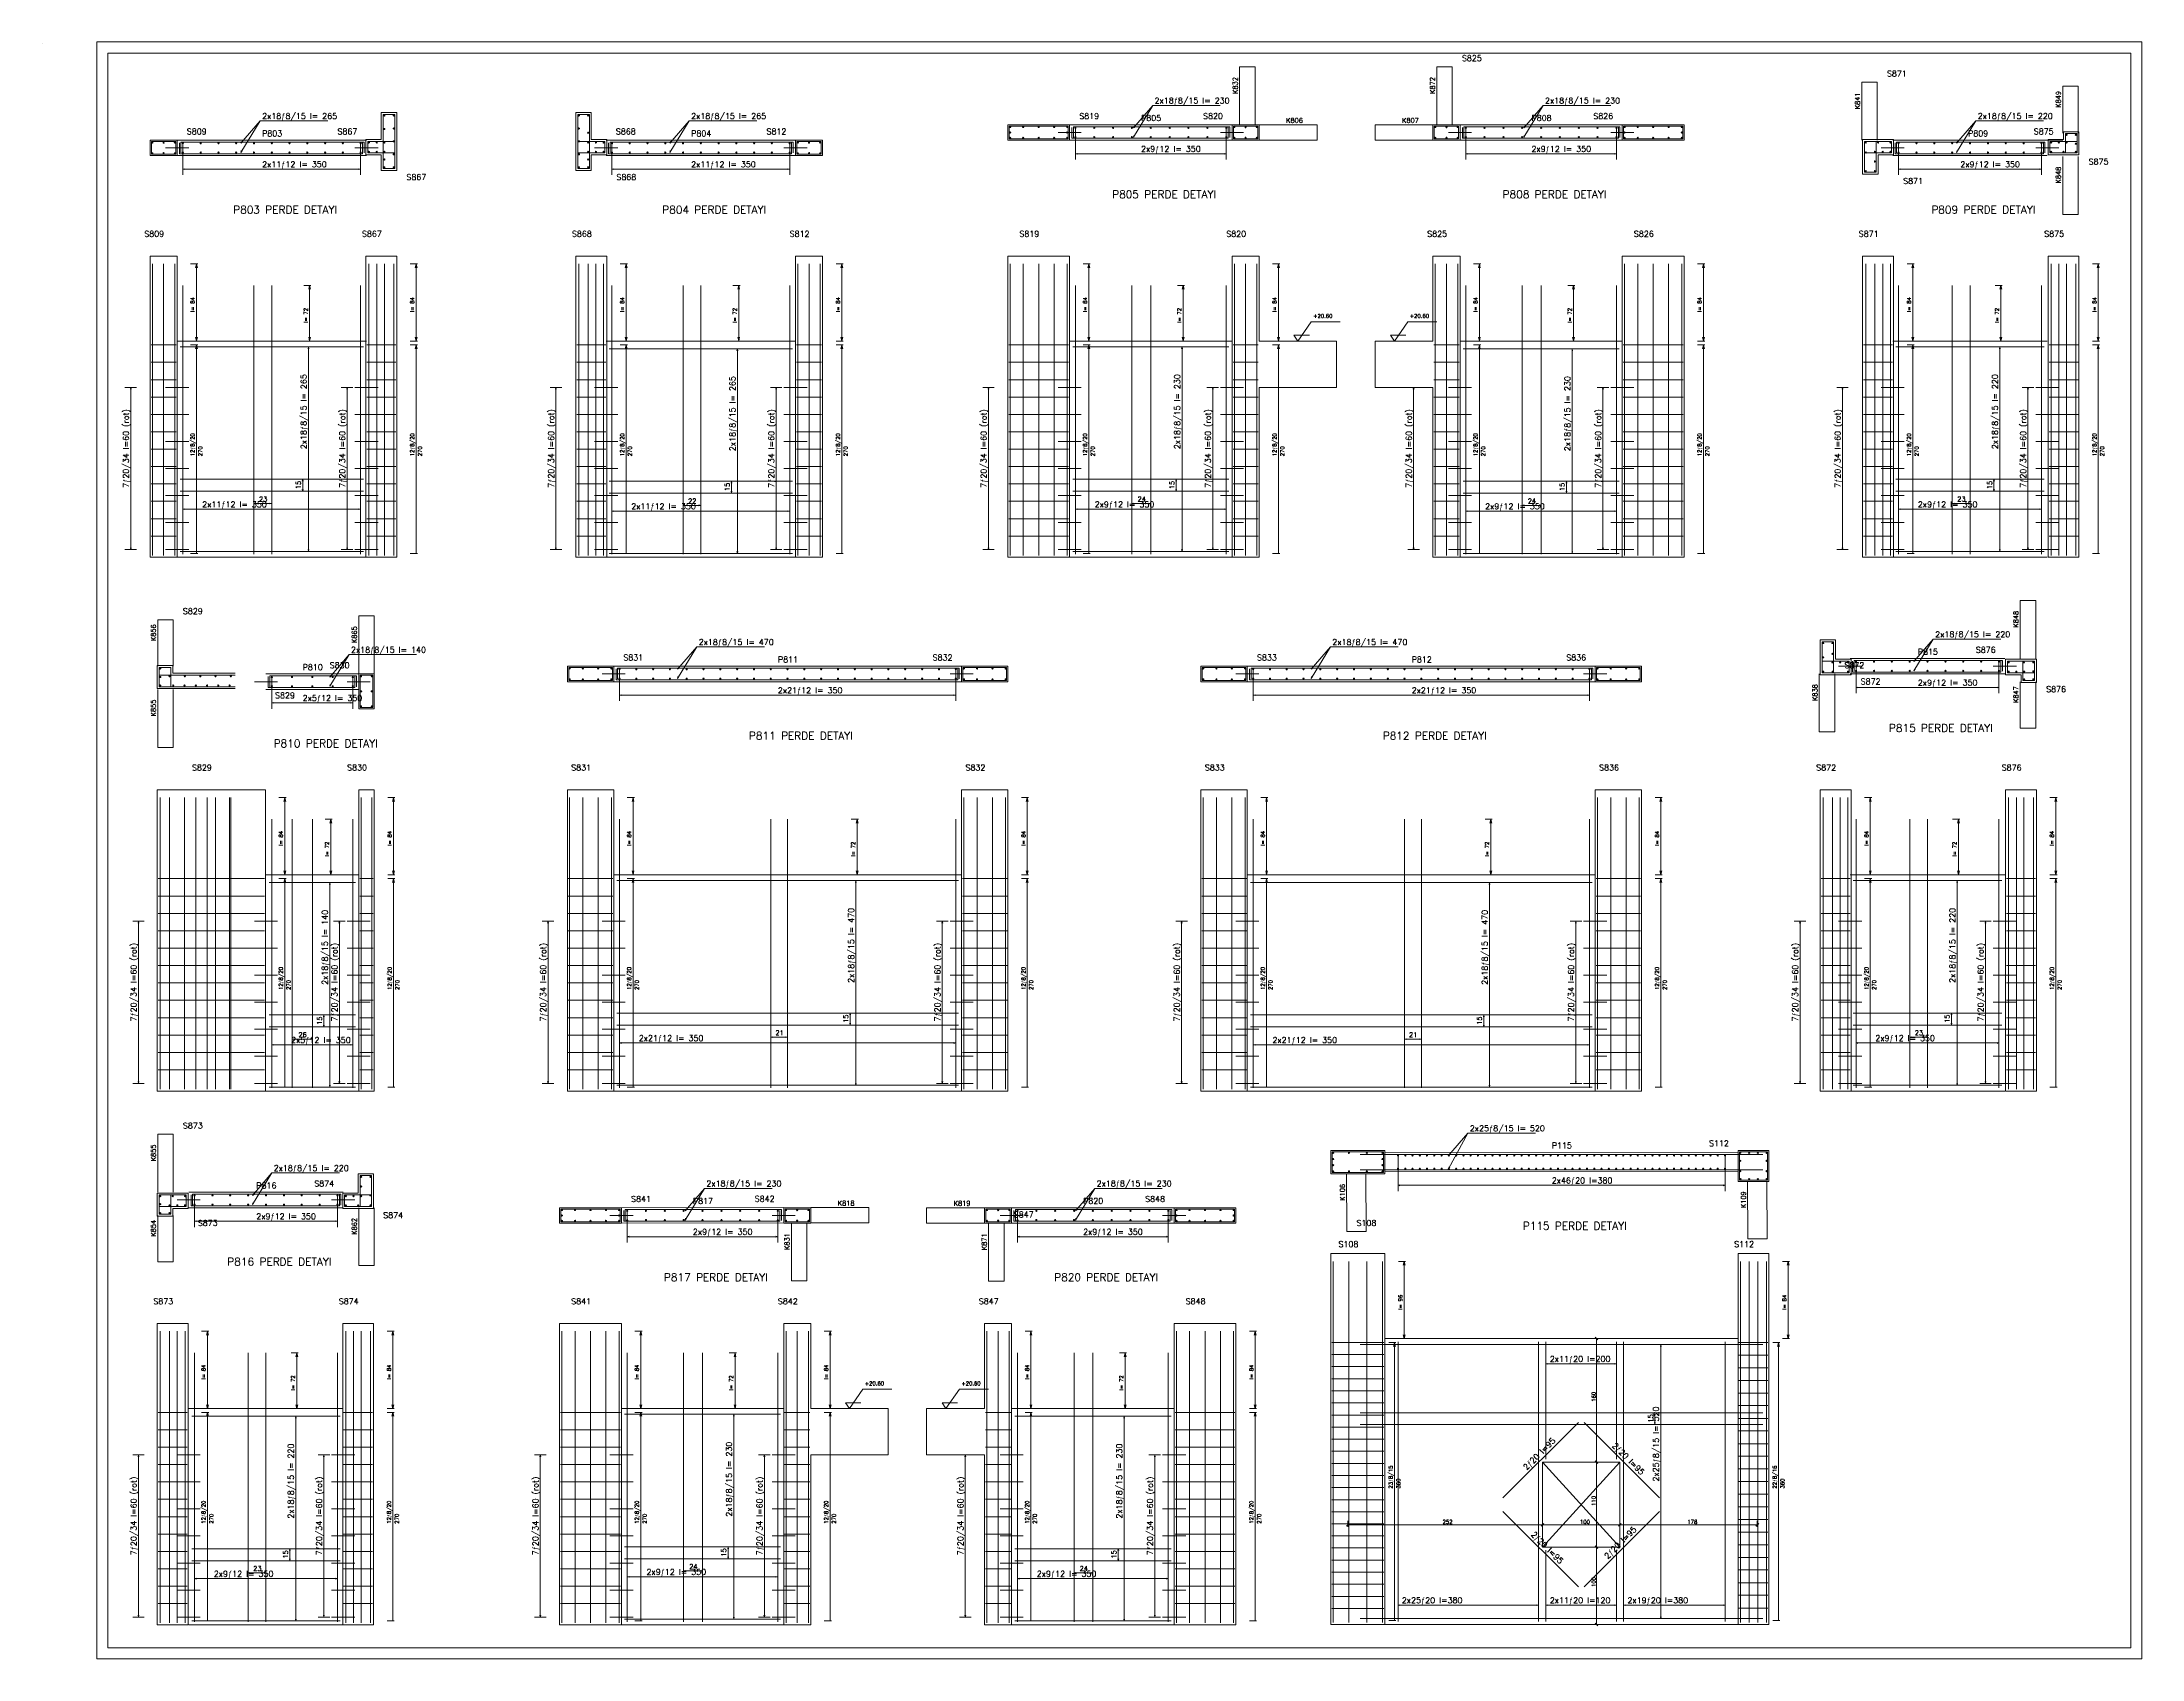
# Model space of a CAD drawing. Header units: inches. Extents: x -0.78 to 0.31, y 1.71 to 2.55.
import ezdxf

# ---------------------------------------------------------------- set-up
doc = ezdxf.new("R2010")
doc.units = ezdxf.units.IN
doc.header["$MEASUREMENT"] = 0
doc.linetypes.add('HIDDEN', pattern=[0.006, 0.002, -0.002, 0.002])
for name, color, linetype, lineweight in [('DONATI', 84, 'Continuous', 0), ('OLCU', 1, 'Continuous', 0), ('PENC2', 1, 'Continuous', 0), ('PENC3', 5, 'Continuous', 0), ('PENC4', 84, 'Continuous', 0), ('PENH2', 1, 'HIDDEN', 0)]:
    doc.layers.add(name, color=color, linetype=linetype, lineweight=lineweight)
doc.styles.add('RomanSTA', font='RomanSTA.ttf')

msp = doc.modelspace()

# ---------------------------------------------------------------- linework, layer by layer
at = {"layer": 'DONATI', "linetype": 'Continuous'}
for p, q in [((-0.5939, 2.5134), (-0.5999, 2.5134)), ((-0.5999, 2.5134), (-0.5999, 2.4854)), ((-0.5939, 2.4854), (-0.5939, 2.5134)), ((-0.4932, 2.5134), (-0.4992, 2.5134)), ((-0.4992, 2.5134), (-0.4992, 2.4854)), ((-0.4932, 2.4854), (-0.4932, 2.5134)), ((-0.2759, 2.5073), (-0.2759, 2.5007)), ((-0.2759, 2.5073), (-0.2453, 2.5073)), ((-0.2759, 2.5073), (-0.2453, 2.5073)), ((-0.2759, 2.5007), (-0.2453, 2.5007)), ((-0.2506, 2.504), (-0.2386, 2.504)), ((-0.2453, 2.5073), (-0.2453, 2.5007)), ((-0.2434, 2.501), (-0.2434, 2.5066)), ((-0.2434, 2.501), (-0.1625, 2.501)), ((-0.2426, 2.507), (-0.1617, 2.507)), ((-0.2426, 2.507), (-0.2426, 2.5014)), ((-0.1665, 2.504), (-0.1545, 2.504)), ((-0.1625, 2.501), (-0.1625, 2.5066)), ((-0.1617, 2.507), (-0.1617, 2.5014)), ((-0.1598, 2.5073), (-0.1598, 2.5007)), ((-0.1598, 2.5073), (-0.1472, 2.5073)), ((-0.1598, 2.5073), (-0.1472, 2.5073)), ((-0.1598, 2.5007), (-0.1472, 2.5007)), ((-0.1472, 2.5073), (-0.1472, 2.5007)), ((-0.0558, 2.5073), (-0.0558, 2.5007)), ((-0.0558, 2.5073), (-0.0432, 2.5073)), ((-0.0558, 2.5073), (-0.0432, 2.5073)), ((-0.0558, 2.5007), (-0.0432, 2.5007)), ((-0.0485, 2.504), (-0.0365, 2.504)), ((-0.0432, 2.5073), (-0.0432, 2.5007)), ((-0.0413, 2.501), (-0.0413, 2.5066)), ((-0.0413, 2.501), (0.0395, 2.501)), ((-0.0405, 2.507), (0.0403, 2.507)), ((-0.0405, 2.507), (-0.0405, 2.5014)), ((0.0355, 2.504), (0.0475, 2.504)), ((0.0395, 2.501), (0.0395, 2.5066)), ((0.0403, 2.507), (0.0403, 2.5014)), ((0.0422, 2.5073), (0.0422, 2.5007)), ((0.0422, 2.5073), (0.0728, 2.5073)), ((0.0422, 2.5073), (0.0728, 2.5073)), ((0.0422, 2.5007), (0.0728, 2.5007)), ((0.0728, 2.5073), (0.0728, 2.5007)), ((0.2769, 2.5034), (0.2709, 2.5034)), ((0.2709, 2.5034), (0.2709, 2.4934)), ((0.2769, 2.4934), (0.2769, 2.5034)), ((-0.7199, 2.4993), (-0.7199, 2.4927)), ((-0.7199, 2.4993), (-0.7073, 2.4993)), ((-0.7199, 2.4993), (-0.7073, 2.4993)), ((-0.7199, 2.4927), (-0.7073, 2.4927)), ((-0.7126, 2.496), (-0.7006, 2.496)), ((-0.7073, 2.4993), (-0.7073, 2.4927)), ((-0.7054, 2.493), (-0.7054, 2.4986)), ((-0.7054, 2.493), (-0.6106, 2.493)), ((-0.7046, 2.499), (-0.6098, 2.499)), ((-0.7046, 2.499), (-0.7046, 2.4934)), ((-0.6146, 2.496), (-0.6026, 2.496)), ((-0.6106, 2.493), (-0.6106, 2.4986)), ((-0.6098, 2.499), (-0.6098, 2.4934)), ((-0.5939, 2.4994), (-0.6079, 2.4994)), ((-0.6079, 2.4994), (-0.6079, 2.4934)), ((-0.6079, 2.4934), (-0.5939, 2.4934)), ((-0.4852, 2.4994), (-0.4992, 2.4994)), ((-0.4992, 2.4934), (-0.4852, 2.4934)), ((-0.4905, 2.496), (-0.4785, 2.496)), ((-0.4852, 2.4934), (-0.4852, 2.4994)), ((-0.4833, 2.493), (-0.4833, 2.4986)), ((-0.4833, 2.493), (-0.3885, 2.493)), ((-0.4825, 2.499), (-0.3877, 2.499)), ((-0.4825, 2.499), (-0.4825, 2.4934)), ((-0.3925, 2.496), (-0.3805, 2.496)), ((-0.3885, 2.493), (-0.3885, 2.4986)), ((-0.3877, 2.499), (-0.3877, 2.4934)), ((-0.3858, 2.4993), (-0.3858, 2.4927)), ((-0.3858, 2.4993), (-0.3732, 2.4993)), ((-0.3858, 2.4993), (-0.3732, 2.4993)), ((-0.3858, 2.4927), (-0.3732, 2.4927)), ((-0.3732, 2.4993), (-0.3732, 2.4927)), ((0.1669, 2.4994), (0.1669, 2.4934)), ((0.1809, 2.4994), (0.1669, 2.4994)), ((0.1729, 2.4994), (0.1669, 2.4994)), ((0.1669, 2.4994), (0.1669, 2.4834)), ((0.1669, 2.4934), (0.1809, 2.4934)), ((0.1729, 2.4834), (0.1729, 2.4994)), ((0.1755, 2.496), (0.1875, 2.496)), ((0.1809, 2.4934), (0.1809, 2.4994)), ((0.1827, 2.493), (0.1827, 2.4986)), ((0.1827, 2.493), (0.2595, 2.493)), ((0.1835, 2.499), (0.2603, 2.499)), ((0.1835, 2.499), (0.1835, 2.4934)), ((0.2555, 2.496), (0.2675, 2.496)), ((0.2595, 2.493), (0.2595, 2.4986)), ((0.2603, 2.499), (0.2603, 2.4934)), ((0.2769, 2.4994), (0.2629, 2.4994)), ((0.2629, 2.4994), (0.2629, 2.4934)), ((0.2629, 2.4934), (0.2769, 2.4934)), ((0.2709, 2.4934), (0.2769, 2.4934)), ((0.2769, 2.4934), (0.2769, 2.4994)), ((-0.5999, 2.4854), (-0.5939, 2.4854)), ((-0.4992, 2.4854), (-0.4932, 2.4854)), ((0.1669, 2.4834), (0.1729, 2.4834)), ((-0.7194, 2.436), (-0.7194, 2.285)), ((-0.7136, 2.436), (-0.7136, 2.285)), ((-0.7078, 2.436), (-0.7078, 2.285)), ((-0.6073, 2.436), (-0.6073, 2.285)), ((-0.6033, 2.436), (-0.6033, 2.285)), ((-0.5993, 2.436), (-0.5993, 2.285)), ((-0.5945, 2.436), (-0.5945, 2.285)), ((-0.4986, 2.436), (-0.4986, 2.285)), ((-0.4938, 2.436), (-0.4938, 2.285)), ((-0.4898, 2.436), (-0.4898, 2.285)), ((-0.4858, 2.436), (-0.4858, 2.285)), ((-0.3853, 2.436), (-0.3853, 2.285)), ((-0.3795, 2.436), (-0.3795, 2.285)), ((-0.3737, 2.436), (-0.3737, 2.285)), ((-0.2754, 2.436), (-0.2754, 2.285)), ((-0.2686, 2.436), (-0.2686, 2.285)), ((-0.2606, 2.436), (-0.2606, 2.285)), ((-0.2526, 2.436), (-0.2526, 2.285)), ((-0.2458, 2.436), (-0.2458, 2.285)), ((-0.1593, 2.436), (-0.1593, 2.285)), ((-0.1535, 2.436), (-0.1535, 2.285)), ((-0.1477, 2.436), (-0.1477, 2.285)), ((-0.0553, 2.436), (-0.0553, 2.285)), ((-0.0495, 2.436), (-0.0495, 2.285)), ((-0.0437, 2.436), (-0.0437, 2.285)), ((0.0427, 2.436), (0.0427, 2.285)), ((0.0495, 2.436), (0.0495, 2.285)), ((0.0575, 2.436), (0.0575, 2.285)), ((0.0655, 2.436), (0.0655, 2.285)), ((0.0723, 2.436), (0.0723, 2.285)), ((0.1675, 2.436), (0.1675, 2.285)), ((0.1723, 2.436), (0.1723, 2.285)), ((0.1763, 2.436), (0.1763, 2.285)), ((0.1803, 2.436), (0.1803, 2.285)), ((0.2635, 2.436), (0.2635, 2.285)), ((0.2675, 2.436), (0.2675, 2.285)), ((0.2715, 2.436), (0.2715, 2.285)), ((0.2763, 2.436), (0.2763, 2.285)), ((-0.7036, 2.4248), (-0.7036, 2.2856)), ((-0.6668, 2.4248), (-0.6668, 2.2856)), ((-0.6576, 2.4248), (-0.6576, 2.2856)), ((-0.6116, 2.4248), (-0.6116, 2.2856)), ((-0.4815, 2.4248), (-0.4815, 2.2856)), ((-0.4447, 2.4248), (-0.4447, 2.2856)), ((-0.4355, 2.4248), (-0.4355, 2.2856)), ((-0.3895, 2.4248), (-0.3895, 2.2856)), ((-0.2416, 2.4248), (-0.2416, 2.2856)), ((-0.2123, 2.4248), (-0.2123, 2.2856)), ((-0.2026, 2.4248), (-0.2026, 2.2856)), ((-0.1635, 2.4248), (-0.1635, 2.2856)), ((-0.0395, 2.4248), (-0.0395, 2.2856)), ((-0.0103, 2.4248), (-0.0103, 2.2856)), ((-0.0005, 2.4248), (-0.0005, 2.2856)), ((0.0385, 2.4248), (0.0385, 2.2856)), ((0.1845, 2.4248), (0.1845, 2.2856)), ((0.2123, 2.4248), (0.2123, 2.2856)), ((0.2215, 2.4248), (0.2215, 2.2856)), ((0.2585, 2.4248), (0.2585, 2.2856)), ((-0.7201, 2.394), (-0.7071, 2.394)), ((-0.705, 2.393), (-0.6102, 2.393)), ((-0.6084, 2.394), (-0.5934, 2.394)), ((-0.4997, 2.394), (-0.4847, 2.394)), ((-0.4829, 2.392), (-0.3881, 2.392)), ((-0.386, 2.394), (-0.373, 2.394)), ((-0.2761, 2.394), (-0.2451, 2.394)), ((-0.243, 2.393), (-0.1621, 2.393)), ((-0.16, 2.394), (-0.147, 2.394)), ((-0.056, 2.394), (-0.043, 2.394)), ((-0.0409, 2.392), (0.0399, 2.392)), ((0.042, 2.394), (0.073, 2.394)), ((0.1664, 2.394), (0.1814, 2.394)), ((0.1831, 2.393), (0.2599, 2.393)), ((0.2624, 2.394), (0.2774, 2.394)), ((-0.7201, 2.385), (-0.7071, 2.385)), ((-0.6084, 2.385), (-0.5934, 2.385)), ((-0.4997, 2.385), (-0.4847, 2.385)), ((-0.386, 2.385), (-0.373, 2.385)), ((-0.2761, 2.385), (-0.2451, 2.385)), ((-0.16, 2.385), (-0.147, 2.385)), ((-0.056, 2.385), (-0.043, 2.385)), ((0.042, 2.385), (0.073, 2.385)), ((0.1664, 2.385), (0.1814, 2.385)), ((0.2624, 2.385), (0.2774, 2.385)), ((-0.7201, 2.376), (-0.7071, 2.376)), ((-0.7126, 2.372), (-0.7006, 2.372)), ((-0.6146, 2.372), (-0.6026, 2.372)), ((-0.6084, 2.376), (-0.5934, 2.376)), ((-0.4997, 2.376), (-0.4847, 2.376)), ((-0.4905, 2.372), (-0.4785, 2.372)), ((-0.3925, 2.372), (-0.3805, 2.372)), ((-0.386, 2.376), (-0.373, 2.376)), ((-0.2761, 2.376), (-0.2451, 2.376)), ((-0.2506, 2.372), (-0.2386, 2.372)), ((-0.1665, 2.372), (-0.1545, 2.372)), ((-0.16, 2.376), (-0.147, 2.376)), ((-0.056, 2.376), (-0.043, 2.376)), ((-0.0485, 2.372), (-0.0365, 2.372)), ((0.0355, 2.372), (0.0475, 2.372)), ((0.042, 2.376), (0.073, 2.376)), ((0.1664, 2.376), (0.1814, 2.376)), ((0.1755, 2.372), (0.1875, 2.372)), ((0.2555, 2.372), (0.2675, 2.372)), ((0.2624, 2.376), (0.2774, 2.376)), ((-0.7201, 2.367), (-0.7071, 2.367)), ((-0.6084, 2.367), (-0.5934, 2.367)), ((-0.4997, 2.367), (-0.4847, 2.367)), ((-0.386, 2.367), (-0.373, 2.367)), ((-0.2761, 2.367), (-0.2451, 2.367)), ((-0.16, 2.367), (-0.147, 2.367)), ((-0.056, 2.367), (-0.043, 2.367)), ((0.042, 2.367), (0.073, 2.367)), ((0.1664, 2.367), (0.1814, 2.367)), ((0.2624, 2.367), (0.2774, 2.367)), ((-0.7201, 2.358), (-0.7071, 2.358)), ((-0.7201, 2.349), (-0.7071, 2.349)), ((-0.7126, 2.358), (-0.7006, 2.358)), ((-0.6146, 2.358), (-0.6026, 2.358)), ((-0.6084, 2.358), (-0.5934, 2.358)), ((-0.6084, 2.349), (-0.5934, 2.349)), ((-0.4997, 2.358), (-0.4847, 2.358)), ((-0.4997, 2.349), (-0.4847, 2.349)), ((-0.4905, 2.358), (-0.4785, 2.358)), ((-0.3925, 2.358), (-0.3805, 2.358)), ((-0.386, 2.358), (-0.373, 2.358)), ((-0.386, 2.349), (-0.373, 2.349)), ((-0.2761, 2.358), (-0.2451, 2.358)), ((-0.2761, 2.349), (-0.2451, 2.349)), ((-0.2506, 2.358), (-0.2386, 2.358)), ((-0.1665, 2.358), (-0.1545, 2.358)), ((-0.16, 2.358), (-0.147, 2.358)), ((-0.16, 2.349), (-0.147, 2.349)), ((-0.056, 2.358), (-0.043, 2.358)), ((-0.056, 2.349), (-0.043, 2.349)), ((-0.0485, 2.358), (-0.0365, 2.358)), ((0.0355, 2.358), (0.0475, 2.358)), ((0.042, 2.358), (0.073, 2.358)), ((0.042, 2.349), (0.073, 2.349)), ((0.1664, 2.358), (0.1814, 2.358)), ((0.1664, 2.349), (0.1814, 2.349)), ((0.1755, 2.358), (0.1875, 2.358)), ((0.2555, 2.358), (0.2675, 2.358)), ((0.2624, 2.358), (0.2774, 2.358)), ((0.2624, 2.349), (0.2774, 2.349)), ((-0.7201, 2.34), (-0.7071, 2.34)), ((-0.7126, 2.344), (-0.7006, 2.344)), ((-0.6146, 2.344), (-0.6026, 2.344)), ((-0.6084, 2.34), (-0.5934, 2.34)), ((-0.4997, 2.34), (-0.4847, 2.34)), ((-0.4905, 2.344), (-0.4785, 2.344)), ((-0.3925, 2.344), (-0.3805, 2.344)), ((-0.386, 2.34), (-0.373, 2.34)), ((-0.2761, 2.34), (-0.2451, 2.34)), ((-0.2506, 2.344), (-0.2386, 2.344)), ((-0.1665, 2.344), (-0.1545, 2.344)), ((-0.16, 2.34), (-0.147, 2.34)), ((-0.056, 2.34), (-0.043, 2.34)), ((-0.0485, 2.344), (-0.0365, 2.344)), ((0.0355, 2.344), (0.0475, 2.344)), ((0.042, 2.34), (0.073, 2.34)), ((0.1664, 2.34), (0.1814, 2.34)), ((0.1755, 2.344), (0.1875, 2.344)), ((0.2555, 2.344), (0.2675, 2.344)), ((0.2624, 2.34), (0.2774, 2.34)), ((-0.7201, 2.331), (-0.7071, 2.331)), ((-0.7126, 2.33), (-0.7006, 2.33)), ((-0.6146, 2.33), (-0.6026, 2.33)), ((-0.6084, 2.331), (-0.5934, 2.331)), ((-0.4997, 2.331), (-0.4847, 2.331)), ((-0.4905, 2.33), (-0.4785, 2.33)), ((-0.3925, 2.33), (-0.3805, 2.33)), ((-0.386, 2.331), (-0.373, 2.331)), ((-0.2761, 2.331), (-0.2451, 2.331)), ((-0.2506, 2.33), (-0.2386, 2.33)), ((-0.1665, 2.33), (-0.1545, 2.33)), ((-0.16, 2.331), (-0.147, 2.331)), ((-0.056, 2.331), (-0.043, 2.331)), ((-0.0485, 2.33), (-0.0365, 2.33)), ((0.0355, 2.33), (0.0475, 2.33)), ((0.042, 2.331), (0.073, 2.331)), ((0.1664, 2.331), (0.1814, 2.331)), ((0.1755, 2.33), (0.1875, 2.33)), ((0.2555, 2.33), (0.2675, 2.33)), ((0.2624, 2.331), (0.2774, 2.331)), ((-0.7201, 2.322), (-0.7071, 2.322)), ((-0.7126, 2.316), (-0.7006, 2.316)), ((-0.705, 2.3244), (-0.6102, 2.3244)), ((-0.705, 2.3182), (-0.6102, 2.3182)), ((-0.6146, 2.316), (-0.6026, 2.316)), ((-0.6084, 2.322), (-0.5934, 2.322)), ((-0.4997, 2.322), (-0.4847, 2.322)), ((-0.4905, 2.316), (-0.4785, 2.316)), ((-0.4829, 2.3234), (-0.3881, 2.3234)), ((-0.4829, 2.3172), (-0.3881, 2.3172)), ((-0.3925, 2.316), (-0.3805, 2.316)), ((-0.386, 2.322), (-0.373, 2.322)), ((-0.2761, 2.322), (-0.2451, 2.322)), ((-0.2506, 2.316), (-0.2386, 2.316)), ((-0.243, 2.3244), (-0.1621, 2.3244)), ((-0.243, 2.3182), (-0.1621, 2.3182)), ((-0.1665, 2.316), (-0.1545, 2.316)), ((-0.16, 2.322), (-0.147, 2.322)), ((-0.056, 2.322), (-0.043, 2.322)), ((-0.0485, 2.316), (-0.0365, 2.316)), ((-0.0409, 2.3234), (0.0399, 2.3234)), ((-0.0409, 2.3172), (0.0399, 2.3172)), ((0.0355, 2.316), (0.0475, 2.316)), ((0.042, 2.322), (0.073, 2.322)), ((0.1664, 2.322), (0.1814, 2.322)), ((0.1755, 2.316), (0.1875, 2.316)), ((0.1831, 2.3244), (0.2599, 2.3244)), ((0.1831, 2.3182), (0.2599, 2.3182)), ((0.2555, 2.316), (0.2675, 2.316)), ((0.2624, 2.322), (0.2774, 2.322)), ((-0.7201, 2.313), (-0.7071, 2.313)), ((-0.6084, 2.313), (-0.5934, 2.313)), ((-0.4997, 2.313), (-0.4847, 2.313)), ((-0.386, 2.313), (-0.373, 2.313)), ((-0.2761, 2.313), (-0.2451, 2.313)), ((-0.16, 2.313), (-0.147, 2.313)), ((-0.056, 2.313), (-0.043, 2.313)), ((0.042, 2.313), (0.073, 2.313)), ((0.1664, 2.313), (0.1814, 2.313)), ((0.2624, 2.313), (0.2774, 2.313)), ((-0.7201, 2.304), (-0.7071, 2.304)), ((-0.7201, 2.295), (-0.7071, 2.295)), ((-0.7126, 2.302), (-0.7006, 2.302)), ((-0.6146, 2.302), (-0.6026, 2.302)), ((-0.6084, 2.304), (-0.5934, 2.304)), ((-0.6084, 2.295), (-0.5934, 2.295)), ((-0.4997, 2.304), (-0.4847, 2.304)), ((-0.4997, 2.295), (-0.4847, 2.295)), ((-0.4905, 2.302), (-0.4785, 2.302)), ((-0.3925, 2.302), (-0.3805, 2.302)), ((-0.386, 2.304), (-0.373, 2.304)), ((-0.386, 2.295), (-0.373, 2.295)), ((-0.2761, 2.304), (-0.2451, 2.304)), ((-0.2761, 2.295), (-0.2451, 2.295)), ((-0.2506, 2.302), (-0.2386, 2.302)), ((-0.1665, 2.302), (-0.1545, 2.302)), ((-0.16, 2.304), (-0.147, 2.304)), ((-0.16, 2.295), (-0.147, 2.295)), ((-0.056, 2.304), (-0.043, 2.304)), ((-0.056, 2.295), (-0.043, 2.295)), ((-0.0485, 2.302), (-0.0365, 2.302)), ((0.0355, 2.302), (0.0475, 2.302)), ((0.042, 2.304), (0.073, 2.304)), ((0.042, 2.295), (0.073, 2.295)), ((0.1664, 2.304), (0.1814, 2.304)), ((0.1664, 2.295), (0.1814, 2.295)), ((0.1755, 2.302), (0.1875, 2.302)), ((0.2555, 2.302), (0.2675, 2.302)), ((0.2624, 2.304), (0.2774, 2.304)), ((0.2624, 2.295), (0.2774, 2.295)), ((-0.7126, 2.288), (-0.7006, 2.288)), ((-0.705, 2.287), (-0.6102, 2.287)), ((-0.6146, 2.288), (-0.6026, 2.288)), ((-0.4905, 2.288), (-0.4785, 2.288)), ((-0.4829, 2.286), (-0.3881, 2.286)), ((-0.3925, 2.288), (-0.3805, 2.288)), ((-0.2506, 2.288), (-0.2386, 2.288)), ((-0.243, 2.287), (-0.1621, 2.287)), ((-0.1665, 2.288), (-0.1545, 2.288)), ((-0.0485, 2.288), (-0.0365, 2.288)), ((-0.0409, 2.286), (0.0399, 2.286)), ((0.0355, 2.288), (0.0475, 2.288)), ((0.1755, 2.288), (0.1875, 2.288)), ((0.1831, 2.287), (0.2599, 2.287)), ((0.2555, 2.288), (0.2675, 2.288)), ((0.1509, 2.2402), (0.1449, 2.2402)), ((0.1449, 2.2402), (0.1449, 2.2242)), ((0.1509, 2.2242), (0.1509, 2.2402)), ((0.1449, 2.2302), (0.1449, 2.2242)), ((0.1589, 2.2302), (0.1449, 2.2302)), ((0.1589, 2.2242), (0.1589, 2.2302)), ((0.1607, 2.2246), (0.1607, 2.2302)), ((0.1615, 2.2306), (0.2383, 2.2306)), ((0.1615, 2.2306), (0.1615, 2.225)), ((0.2375, 2.2246), (0.2375, 2.2302)), ((0.2383, 2.2306), (0.2383, 2.225)), ((0.2409, 2.2302), (0.2409, 2.2242)), ((0.2549, 2.2302), (0.2409, 2.2302)), ((0.2549, 2.2302), (0.2489, 2.2302)), ((0.2489, 2.2302), (0.2489, 2.2202)), ((0.2549, 2.2202), (0.2549, 2.2302)), ((0.2549, 2.2242), (0.2549, 2.2302)), ((-0.7099, 2.227), (-0.7159, 2.227)), ((-0.7159, 2.227), (-0.7159, 2.217)), ((-0.7159, 2.223), (-0.7159, 2.217)), ((-0.6765, 2.223), (-0.7159, 2.223)), ((-0.7099, 2.217), (-0.7099, 2.227)), ((-0.6666, 2.2196), (-0.6546, 2.2196)), ((-0.6594, 2.2166), (-0.6594, 2.2222)), ((-0.6586, 2.2226), (-0.6138, 2.2226)), ((-0.6586, 2.2226), (-0.6586, 2.217)), ((-0.6186, 2.2196), (-0.6066, 2.2196)), ((-0.6146, 2.2166), (-0.6146, 2.2222)), ((-0.6138, 2.2226), (-0.6138, 2.217)), ((-0.6119, 2.2229), (-0.6119, 2.2063)), ((-0.6119, 2.2229), (-0.6053, 2.2229)), ((-0.6119, 2.2229), (-0.6053, 2.2229)), ((-0.6053, 2.2229), (-0.6053, 2.2063)), ((-0.5039, 2.2269), (-0.5039, 2.2203)), ((-0.5039, 2.2269), (-0.4813, 2.2269)), ((-0.5039, 2.2269), (-0.4813, 2.2269)), ((-0.5039, 2.2203), (-0.4813, 2.2203)), ((-0.4866, 2.2236), (-0.4746, 2.2236)), ((-0.4813, 2.2269), (-0.4813, 2.2203)), ((-0.4794, 2.2206), (-0.4794, 2.2262)), ((-0.4794, 2.2206), (-0.3025, 2.2206)), ((-0.4786, 2.2266), (-0.3017, 2.2266)), ((-0.4786, 2.2266), (-0.4786, 2.221)), ((-0.3065, 2.2236), (-0.2945, 2.2236)), ((-0.3025, 2.2206), (-0.3025, 2.2262)), ((-0.3017, 2.2266), (-0.3017, 2.221)), ((-0.2998, 2.2269), (-0.2998, 2.2203)), ((-0.2998, 2.2269), (-0.2772, 2.2269)), ((-0.2998, 2.2269), (-0.2772, 2.2269)), ((-0.2998, 2.2203), (-0.2772, 2.2203)), ((-0.2772, 2.2269), (-0.2772, 2.2203)), ((-0.1759, 2.2269), (-0.1759, 2.2203)), ((-0.1759, 2.2269), (-0.1533, 2.2269)), ((-0.1759, 2.2269), (-0.1533, 2.2269)), ((-0.1759, 2.2203), (-0.1533, 2.2203)), ((-0.1586, 2.2236), (-0.1466, 2.2236)), ((-0.1533, 2.2269), (-0.1533, 2.2203)), ((-0.1514, 2.2206), (-0.1514, 2.2262)), ((-0.1514, 2.2206), (0.0255, 2.2206)), ((-0.1506, 2.2266), (0.0263, 2.2266)), ((-0.1506, 2.2266), (-0.1506, 2.221)), ((0.0215, 2.2236), (0.0335, 2.2236)), ((0.0255, 2.2206), (0.0255, 2.2262)), ((0.0263, 2.2266), (0.0263, 2.221)), ((0.0282, 2.2269), (0.0282, 2.2203)), ((0.0282, 2.2269), (0.0508, 2.2269)), ((0.0282, 2.2269), (0.0508, 2.2269)), ((0.0282, 2.2203), (0.0508, 2.2203)), ((0.0508, 2.2269), (0.0508, 2.2203)), ((0.1449, 2.2242), (0.1509, 2.2242)), ((0.1449, 2.2242), (0.1589, 2.2242)), ((0.1535, 2.2276), (0.1655, 2.2276)), ((0.1607, 2.2246), (0.2375, 2.2246)), ((0.2335, 2.2276), (0.2455, 2.2276)), ((0.2409, 2.2242), (0.2549, 2.2242)), ((0.2489, 2.2202), (0.2549, 2.2202)), ((-0.7159, 2.217), (-0.7099, 2.217)), ((-0.7159, 2.217), (-0.6765, 2.217)), ((-0.6594, 2.2166), (-0.6146, 2.2166)), ((-0.6119, 2.2063), (-0.6053, 2.2063)), ((-0.7153, 2.1596), (-0.7153, 2.0086)), ((-0.7105, 2.1596), (-0.7105, 2.0086)), ((-0.7028, 2.1596), (-0.7028, 2.0086)), ((-0.6969, 2.1596), (-0.6969, 2.0086)), ((-0.6911, 2.1596), (-0.6911, 2.0086)), ((-0.6867, 2.1596), (-0.6867, 2.0086)), ((-0.6794, 2.1596), (-0.6794, 2.0086)), ((-0.6788, 2.1596), (-0.6788, 2.0086)), ((-0.6114, 2.1596), (-0.6114, 2.0086)), ((-0.6058, 2.1596), (-0.6058, 2.0086)), ((-0.5034, 2.1596), (-0.5034, 2.0086)), ((-0.4966, 2.1596), (-0.4966, 2.0086)), ((-0.4886, 2.1596), (-0.4886, 2.0086)), ((-0.4818, 2.1596), (-0.4818, 2.0086)), ((-0.2993, 2.1596), (-0.2993, 2.0086)), ((-0.2925, 2.1596), (-0.2925, 2.0086)), ((-0.2845, 2.1596), (-0.2845, 2.0086)), ((-0.2777, 2.1596), (-0.2777, 2.0086)), ((-0.1754, 2.1596), (-0.1754, 2.0086)), ((-0.1686, 2.1596), (-0.1686, 2.0086)), ((-0.1606, 2.1596), (-0.1606, 2.0086)), ((-0.1538, 2.1596), (-0.1538, 2.0086)), ((0.0287, 2.1596), (0.0287, 2.0086)), ((0.0355, 2.1596), (0.0355, 2.0086)), ((0.0435, 2.1596), (0.0435, 2.0086)), ((0.0503, 2.1596), (0.0503, 2.0086)), ((0.1455, 2.1596), (0.1455, 2.0086)), ((0.1503, 2.1596), (0.1503, 2.0086)), ((0.1543, 2.1596), (0.1543, 2.0086)), ((0.1583, 2.1596), (0.1583, 2.0086)), ((0.2415, 2.1596), (0.2415, 2.0086)), ((0.2455, 2.1596), (0.2455, 2.0086)), ((0.2494, 2.1596), (0.2494, 2.0086)), ((0.2543, 2.1596), (0.2543, 2.0086)), ((-0.6576, 2.1484), (-0.6576, 2.0092)), ((-0.6471, 2.1484), (-0.6471, 2.0092)), ((-0.6366, 2.1484), (-0.6366, 2.0092)), ((-0.6156, 2.1484), (-0.6156, 2.0092)), ((-0.4776, 2.1484), (-0.4776, 2.0092)), ((-0.3993, 2.1484), (-0.3993, 2.0092)), ((-0.3906, 2.1484), (-0.3906, 2.0092)), ((-0.3035, 2.1484), (-0.3035, 2.0092)), ((-0.1496, 2.1484), (-0.1496, 2.0092)), ((-0.0712, 2.1484), (-0.0712, 2.0092)), ((-0.0625, 2.1484), (-0.0625, 2.0092)), ((0.0245, 2.1484), (0.0245, 2.0092)), ((0.1625, 2.1484), (0.1625, 2.0092)), ((0.1903, 2.1484), (0.1903, 2.0092)), ((0.1995, 2.1484), (0.1995, 2.0092)), ((0.2365, 2.1484), (0.2365, 2.0092)), ((-0.7164, 2.1176), (-0.6614, 2.1176)), ((-0.659, 2.1156), (-0.6142, 2.1156)), ((-0.6121, 2.1176), (-0.6051, 2.1176)), ((-0.5041, 2.1176), (-0.4811, 2.1176)), ((-0.479, 2.1166), (-0.3021, 2.1166)), ((-0.3, 2.1176), (-0.277, 2.1176)), ((-0.1761, 2.1176), (-0.1531, 2.1176)), ((-0.151, 2.1156), (0.0259, 2.1156)), ((0.028, 2.1176), (0.051, 2.1176)), ((0.1444, 2.1176), (0.1594, 2.1176)), ((0.1611, 2.1166), (0.2379, 2.1166)), ((0.2404, 2.1176), (0.2554, 2.1176)), ((-0.7164, 2.1086), (-0.6614, 2.1086)), ((-0.7164, 2.0996), (-0.6614, 2.0996)), ((-0.6121, 2.1086), (-0.6051, 2.1086)), ((-0.6121, 2.0996), (-0.6051, 2.0996)), ((-0.5041, 2.1086), (-0.4811, 2.1086)), ((-0.5041, 2.0996), (-0.4811, 2.0996)), ((-0.3, 2.1086), (-0.277, 2.1086)), ((-0.3, 2.0996), (-0.277, 2.0996)), ((-0.1761, 2.1086), (-0.1531, 2.1086)), ((-0.1761, 2.0996), (-0.1531, 2.0996)), ((0.028, 2.1086), (0.051, 2.1086)), ((0.028, 2.0996), (0.051, 2.0996)), ((0.1444, 2.1086), (0.1594, 2.1086)), ((0.1444, 2.0996), (0.1594, 2.0996)), ((0.2404, 2.1086), (0.2554, 2.1086)), ((0.2404, 2.0996), (0.2554, 2.0996)), ((-0.7164, 2.0906), (-0.6614, 2.0906)), ((-0.6666, 2.0956), (-0.6546, 2.0956)), ((-0.6186, 2.0956), (-0.6066, 2.0956)), ((-0.6121, 2.0906), (-0.6051, 2.0906)), ((-0.5041, 2.0906), (-0.4811, 2.0906)), ((-0.4866, 2.0956), (-0.4746, 2.0956)), ((-0.3065, 2.0956), (-0.2945, 2.0956)), ((-0.3, 2.0906), (-0.277, 2.0906)), ((-0.1761, 2.0906), (-0.1531, 2.0906)), ((-0.1586, 2.0956), (-0.1466, 2.0956)), ((0.0215, 2.0956), (0.0335, 2.0956)), ((0.028, 2.0906), (0.051, 2.0906)), ((0.1444, 2.0906), (0.1594, 2.0906)), ((0.1535, 2.0956), (0.1655, 2.0956)), ((0.2335, 2.0956), (0.2455, 2.0956)), ((0.2404, 2.0906), (0.2554, 2.0906)), ((-0.7164, 2.0816), (-0.6614, 2.0816)), ((-0.6666, 2.0816), (-0.6546, 2.0816)), ((-0.6186, 2.0816), (-0.6066, 2.0816)), ((-0.6121, 2.0816), (-0.6051, 2.0816)), ((-0.5041, 2.0816), (-0.4811, 2.0816)), ((-0.4866, 2.0816), (-0.4746, 2.0816)), ((-0.3065, 2.0816), (-0.2945, 2.0816)), ((-0.3, 2.0816), (-0.277, 2.0816)), ((-0.1761, 2.0816), (-0.1531, 2.0816)), ((-0.1586, 2.0816), (-0.1466, 2.0816)), ((0.0215, 2.0816), (0.0335, 2.0816)), ((0.028, 2.0816), (0.051, 2.0816)), ((0.1444, 2.0816), (0.1594, 2.0816)), ((0.1535, 2.0816), (0.1655, 2.0816)), ((0.2335, 2.0816), (0.2455, 2.0816)), ((0.2404, 2.0816), (0.2554, 2.0816)), ((-0.7164, 2.0726), (-0.6614, 2.0726)), ((-0.6666, 2.0676), (-0.6546, 2.0676)), ((-0.6186, 2.0676), (-0.6066, 2.0676)), ((-0.6121, 2.0726), (-0.6051, 2.0726)), ((-0.5041, 2.0726), (-0.4811, 2.0726)), ((-0.4866, 2.0676), (-0.4746, 2.0676)), ((-0.3065, 2.0676), (-0.2945, 2.0676)), ((-0.3, 2.0726), (-0.277, 2.0726)), ((-0.1761, 2.0726), (-0.1531, 2.0726)), ((-0.1586, 2.0676), (-0.1466, 2.0676)), ((0.0215, 2.0676), (0.0335, 2.0676)), ((0.028, 2.0726), (0.051, 2.0726)), ((0.1444, 2.0726), (0.1594, 2.0726)), ((0.1535, 2.0676), (0.1655, 2.0676)), ((0.2335, 2.0676), (0.2455, 2.0676)), ((0.2404, 2.0726), (0.2554, 2.0726)), ((-0.7164, 2.0636), (-0.6614, 2.0636)), ((-0.6121, 2.0636), (-0.6051, 2.0636)), ((-0.5041, 2.0636), (-0.4811, 2.0636)), ((-0.3, 2.0636), (-0.277, 2.0636)), ((-0.1761, 2.0636), (-0.1531, 2.0636)), ((0.028, 2.0636), (0.051, 2.0636)), ((0.1444, 2.0636), (0.1594, 2.0636)), ((0.2404, 2.0636), (0.2554, 2.0636)), ((-0.7164, 2.0546), (-0.6614, 2.0546)), ((-0.7164, 2.0456), (-0.6614, 2.0456)), ((-0.6666, 2.0536), (-0.6546, 2.0536)), ((-0.659, 2.047), (-0.6142, 2.047)), ((-0.6186, 2.0536), (-0.6066, 2.0536)), ((-0.6121, 2.0546), (-0.6051, 2.0546)), ((-0.6121, 2.0456), (-0.6051, 2.0456)), ((-0.5041, 2.0546), (-0.4811, 2.0546)), ((-0.5041, 2.0456), (-0.4811, 2.0456)), ((-0.4866, 2.0536), (-0.4746, 2.0536)), ((-0.479, 2.048), (-0.3021, 2.048)), ((-0.3065, 2.0536), (-0.2945, 2.0536)), ((-0.3, 2.0546), (-0.277, 2.0546)), ((-0.3, 2.0456), (-0.277, 2.0456)), ((-0.1761, 2.0546), (-0.1531, 2.0546)), ((-0.1761, 2.0456), (-0.1531, 2.0456)), ((-0.1586, 2.0536), (-0.1466, 2.0536)), ((-0.151, 2.047), (0.0259, 2.047)), ((0.0215, 2.0536), (0.0335, 2.0536)), ((0.028, 2.0546), (0.051, 2.0546)), ((0.028, 2.0456), (0.051, 2.0456)), ((0.1444, 2.0546), (0.1594, 2.0546)), ((0.1444, 2.0456), (0.1594, 2.0456)), ((0.1535, 2.0536), (0.1655, 2.0536)), ((0.1611, 2.048), (0.2379, 2.048)), ((0.2335, 2.0536), (0.2455, 2.0536)), ((0.2404, 2.0546), (0.2554, 2.0546)), ((0.2404, 2.0456), (0.2554, 2.0456)), ((-0.7164, 2.0366), (-0.6614, 2.0366)), ((-0.6666, 2.0396), (-0.6546, 2.0396)), ((-0.659, 2.0408), (-0.6142, 2.0408)), ((-0.6186, 2.0396), (-0.6066, 2.0396)), ((-0.6121, 2.0366), (-0.6051, 2.0366)), ((-0.5041, 2.0366), (-0.4811, 2.0366)), ((-0.4866, 2.0396), (-0.4746, 2.0396)), ((-0.479, 2.0418), (-0.3021, 2.0418)), ((-0.3065, 2.0396), (-0.2945, 2.0396)), ((-0.3, 2.0366), (-0.277, 2.0366)), ((-0.1761, 2.0366), (-0.1531, 2.0366)), ((-0.1586, 2.0396), (-0.1466, 2.0396)), ((-0.151, 2.0408), (0.0259, 2.0408)), ((0.0215, 2.0396), (0.0335, 2.0396)), ((0.028, 2.0366), (0.051, 2.0366)), ((0.1444, 2.0366), (0.1594, 2.0366)), ((0.1535, 2.0396), (0.1655, 2.0396)), ((0.1611, 2.0418), (0.2379, 2.0418)), ((0.2335, 2.0396), (0.2455, 2.0396)), ((0.2404, 2.0366), (0.2554, 2.0366)), ((-0.7164, 2.0276), (-0.6614, 2.0276)), ((-0.6666, 2.0256), (-0.6546, 2.0256)), ((-0.6186, 2.0256), (-0.6066, 2.0256)), ((-0.6121, 2.0276), (-0.6051, 2.0276)), ((-0.5041, 2.0276), (-0.4811, 2.0276)), ((-0.4866, 2.0256), (-0.4746, 2.0256)), ((-0.3065, 2.0256), (-0.2945, 2.0256)), ((-0.3, 2.0276), (-0.277, 2.0276)), ((-0.1761, 2.0276), (-0.1531, 2.0276)), ((-0.1586, 2.0256), (-0.1466, 2.0256)), ((0.0215, 2.0256), (0.0335, 2.0256)), ((0.028, 2.0276), (0.051, 2.0276)), ((0.1444, 2.0276), (0.1594, 2.0276)), ((0.1535, 2.0256), (0.1655, 2.0256)), ((0.2335, 2.0256), (0.2455, 2.0256)), ((0.2404, 2.0276), (0.2554, 2.0276)), ((-0.7164, 2.0186), (-0.6614, 2.0186)), ((-0.6666, 2.0116), (-0.6546, 2.0116)), ((-0.6186, 2.0116), (-0.6066, 2.0116)), ((-0.6121, 2.0186), (-0.6051, 2.0186)), ((-0.5041, 2.0186), (-0.4811, 2.0186)), ((-0.4866, 2.0116), (-0.4746, 2.0116)), ((-0.3065, 2.0116), (-0.2945, 2.0116)), ((-0.3, 2.0186), (-0.277, 2.0186)), ((-0.1761, 2.0186), (-0.1531, 2.0186)), ((-0.1586, 2.0116), (-0.1466, 2.0116)), ((0.0215, 2.0116), (0.0335, 2.0116)), ((0.028, 2.0186), (0.051, 2.0186)), ((0.1444, 2.0186), (0.1594, 2.0186)), ((0.1535, 2.0116), (0.1655, 2.0116)), ((0.2335, 2.0116), (0.2455, 2.0116)), ((0.2404, 2.0186), (0.2554, 2.0186)), ((-0.659, 2.0096), (-0.6142, 2.0096)), ((-0.479, 2.0106), (-0.3021, 2.0106)), ((-0.151, 2.0096), (0.0259, 2.0096)), ((0.1611, 2.0106), (0.2379, 2.0106)), ((-0.1086, 1.9655), (-0.1087, 1.9761)), ((-0.1086, 1.9655), (-0.1087, 1.9761)), ((-0.1087, 1.9761), (-0.0821, 1.9761)), ((-0.0942, 1.9748), (0.1142, 1.9748)), ((-0.0821, 1.9655), (-0.0821, 1.9761)), ((0.1022, 1.9615), (0.1021, 1.9761)), ((0.1022, 1.9615), (0.1021, 1.9761)), ((0.1021, 1.9761), (0.1167, 1.9761)), ((0.1167, 1.9615), (0.1167, 1.9761)), ((-0.6059, 1.9638), (-0.6119, 1.9638)), ((-0.6119, 1.9638), (-0.6119, 1.9478)), ((-0.6059, 1.9478), (-0.6059, 1.9638)), ((-0.1086, 1.9655), (-0.0821, 1.9655)), ((-0.0942, 1.9668), (0.1142, 1.9668)), ((0.1022, 1.9615), (0.1167, 1.9615)), ((-0.7159, 1.9538), (-0.7159, 1.9478)), ((-0.7019, 1.9538), (-0.7159, 1.9538)), ((-0.7099, 1.9538), (-0.7159, 1.9538)), ((-0.7159, 1.9538), (-0.7159, 1.9438)), ((-0.7159, 1.9478), (-0.7019, 1.9478)), ((-0.7099, 1.9438), (-0.7099, 1.9538)), ((-0.7066, 1.9512), (-0.6946, 1.9512)), ((-0.7019, 1.9478), (-0.7019, 1.9538)), ((-0.6994, 1.9482), (-0.6994, 1.9538)), ((-0.6994, 1.9482), (-0.6226, 1.9482)), ((-0.6986, 1.9542), (-0.6218, 1.9542)), ((-0.6986, 1.9542), (-0.6986, 1.9486)), ((-0.6266, 1.9512), (-0.6146, 1.9512)), ((-0.6226, 1.9482), (-0.6226, 1.9538)), ((-0.6218, 1.9542), (-0.6218, 1.9486)), ((-0.6199, 1.9538), (-0.6199, 1.9478)), ((-0.6059, 1.9538), (-0.6199, 1.9538)), ((-0.6199, 1.9478), (-0.6059, 1.9478)), ((-0.6119, 1.9478), (-0.6059, 1.9478)), ((-0.6059, 1.9478), (-0.6059, 1.9538)), ((-0.5079, 1.9465), (-0.5079, 1.9399)), ((-0.5079, 1.9465), (-0.4773, 1.9465)), ((-0.5079, 1.9465), (-0.4773, 1.9465)), ((-0.4773, 1.9465), (-0.4773, 1.9399)), ((-0.4746, 1.9462), (-0.3938, 1.9462)), ((-0.4746, 1.9462), (-0.4746, 1.9406)), ((-0.3938, 1.9462), (-0.3938, 1.9406)), ((-0.3919, 1.9465), (-0.3919, 1.9399)), ((-0.3919, 1.9465), (-0.3793, 1.9465)), ((-0.3919, 1.9465), (-0.3793, 1.9465)), ((-0.3793, 1.9465), (-0.3793, 1.9399)), ((-0.2879, 1.9465), (-0.2879, 1.9399)), ((-0.2879, 1.9465), (-0.2753, 1.9465)), ((-0.2879, 1.9465), (-0.2753, 1.9465)), ((-0.2753, 1.9465), (-0.2753, 1.9399)), ((-0.2726, 1.9462), (-0.1917, 1.9462)), ((-0.2726, 1.9462), (-0.2726, 1.9406)), ((-0.1917, 1.9462), (-0.1917, 1.9406)), ((-0.1898, 1.9465), (-0.1898, 1.9399)), ((-0.1898, 1.9465), (-0.1592, 1.9465)), ((-0.1898, 1.9465), (-0.1592, 1.9465)), ((-0.1592, 1.9465), (-0.1592, 1.9399)), ((-0.7159, 1.9438), (-0.7099, 1.9438)), ((-0.5079, 1.9399), (-0.4773, 1.9399)), ((-0.4826, 1.9432), (-0.4706, 1.9432)), ((-0.4754, 1.9402), (-0.4754, 1.9458)), ((-0.4754, 1.9402), (-0.3946, 1.9402)), ((-0.3986, 1.9432), (-0.3866, 1.9432)), ((-0.3946, 1.9402), (-0.3946, 1.9458)), ((-0.3919, 1.9399), (-0.3793, 1.9399)), ((-0.2879, 1.9399), (-0.2753, 1.9399)), ((-0.2806, 1.9432), (-0.2686, 1.9432)), ((-0.2734, 1.9402), (-0.2734, 1.9458)), ((-0.2734, 1.9402), (-0.1925, 1.9402)), ((-0.1965, 1.9432), (-0.1845, 1.9432)), ((-0.1925, 1.9402), (-0.1925, 1.9458)), ((-0.1898, 1.9399), (-0.1592, 1.9399)), ((-0.1082, 1.9194), (-0.1082, 1.7324)), ((-0.1, 1.9194), (-0.1, 1.7324)), ((-0.0907, 1.9194), (-0.0907, 1.7324)), ((-0.0826, 1.9194), (-0.0826, 1.7324)), ((0.1027, 1.9194), (0.1027, 1.7324)), ((0.1072, 1.9194), (0.1072, 1.7324)), ((0.1117, 1.9194), (0.1117, 1.7324)), ((0.1162, 1.9194), (0.1162, 1.7324)), ((-0.7153, 1.8832), (-0.7153, 1.7322)), ((-0.7105, 1.8832), (-0.7105, 1.7322)), ((-0.7065, 1.8832), (-0.7065, 1.7322)), ((-0.7025, 1.8832), (-0.7025, 1.7322)), ((-0.6193, 1.8832), (-0.6193, 1.7322)), ((-0.6153, 1.8832), (-0.6153, 1.7322)), ((-0.6113, 1.8832), (-0.6113, 1.7322)), ((-0.6065, 1.8832), (-0.6065, 1.7322)), ((-0.5074, 1.8832), (-0.5074, 1.7322)), ((-0.5006, 1.8832), (-0.5006, 1.7322)), ((-0.4926, 1.8832), (-0.4926, 1.7322)), ((-0.4846, 1.8832), (-0.4846, 1.7322)), ((-0.4778, 1.8832), (-0.4778, 1.7322)), ((-0.3914, 1.8832), (-0.3914, 1.7322)), ((-0.3856, 1.8832), (-0.3856, 1.7322)), ((-0.3798, 1.8832), (-0.3798, 1.7322)), ((-0.2874, 1.8832), (-0.2874, 1.7322)), ((-0.2816, 1.8832), (-0.2816, 1.7322)), ((-0.2758, 1.8832), (-0.2758, 1.7322)), ((-0.1893, 1.8832), (-0.1893, 1.7322)), ((-0.1825, 1.8832), (-0.1825, 1.7322)), ((-0.1745, 1.8832), (-0.1745, 1.7322)), ((-0.1665, 1.8832), (-0.1665, 1.7322)), ((-0.1597, 1.8832), (-0.1597, 1.7322)), ((-0.6976, 1.872), (-0.6976, 1.7328)), ((-0.6698, 1.872), (-0.6698, 1.7328)), ((-0.6606, 1.872), (-0.6606, 1.7328)), ((-0.6236, 1.872), (-0.6236, 1.7328)), ((-0.4736, 1.872), (-0.4736, 1.7328)), ((-0.4444, 1.872), (-0.4444, 1.7328)), ((-0.4346, 1.872), (-0.4346, 1.7328)), ((-0.3956, 1.872), (-0.3956, 1.7328)), ((-0.2716, 1.872), (-0.2716, 1.7328)), ((-0.2423, 1.872), (-0.2423, 1.7328)), ((-0.2326, 1.872), (-0.2326, 1.7328)), ((-0.1935, 1.872), (-0.1935, 1.7328)), ((-0.1089, 1.8774), (-0.0819, 1.8774)), ((-0.1089, 1.8711), (-0.0819, 1.8711)), ((-0.0942, 1.8764), (0.1142, 1.8764)), ((-0.0746, 1.8778), (-0.0746, 1.733)), ((-0.0018, 1.8778), (-0.0018, 1.733)), ((0.002, 1.8778), (0.002, 1.817)), ((0.0385, 1.8778), (0.0385, 1.817)), ((0.0422, 1.8778), (0.0422, 1.733)), ((0.0947, 1.8778), (0.0947, 1.733)), ((0.1019, 1.8774), (0.1169, 1.8774)), ((0.1019, 1.8709), (0.1169, 1.8709)), ((-0.1089, 1.8649), (-0.0819, 1.8649)), ((0.1019, 1.8643), (0.1169, 1.8643)), ((-0.1089, 1.8586), (-0.0819, 1.8586)), ((-0.1089, 1.8524), (-0.0819, 1.8524)), ((0.1019, 1.8578), (0.1169, 1.8578)), ((0.1019, 1.8512), (0.1169, 1.8512)), ((-0.7164, 1.8412), (-0.7014, 1.8412)), ((-0.699, 1.8392), (-0.6222, 1.8392)), ((-0.6204, 1.8412), (-0.6054, 1.8412)), ((-0.5081, 1.8412), (-0.4771, 1.8412)), ((-0.475, 1.8402), (-0.3942, 1.8402)), ((-0.3921, 1.8412), (-0.3791, 1.8412)), ((-0.2881, 1.8412), (-0.2751, 1.8412)), ((-0.273, 1.8392), (-0.1921, 1.8392)), ((-0.19, 1.8412), (-0.159, 1.8412)), ((-0.1089, 1.8461), (-0.0819, 1.8461)), ((-0.1089, 1.8398), (-0.0819, 1.8398)), ((-0.0942, 1.8409), (0.1142, 1.8409)), ((0.1019, 1.8447), (0.1169, 1.8447)), ((0.1019, 1.8381), (0.1169, 1.8381)), ((-0.7164, 1.8322), (-0.7014, 1.8322)), ((-0.6204, 1.8322), (-0.6054, 1.8322)), ((-0.5081, 1.8322), (-0.4771, 1.8322)), ((-0.3921, 1.8322), (-0.3791, 1.8322)), ((-0.2881, 1.8322), (-0.2751, 1.8322)), ((-0.19, 1.8322), (-0.159, 1.8322)), ((-0.1089, 1.8336), (-0.0819, 1.8336)), ((-0.1089, 1.8273), (-0.0819, 1.8273)), ((-0.0942, 1.835), (0.1142, 1.835)), ((-0.0203, 1.7969), (0.0188, 1.8359)), ((0.0217, 1.8359), (0.0608, 1.7969)), ((0.1019, 1.8316), (0.1169, 1.8316)), ((-0.7164, 1.8232), (-0.7014, 1.8232)), ((-0.7066, 1.8192), (-0.6946, 1.8192)), ((-0.6266, 1.8192), (-0.6146, 1.8192)), ((-0.6204, 1.8232), (-0.6054, 1.8232)), ((-0.5081, 1.8232), (-0.4771, 1.8232)), ((-0.4826, 1.8192), (-0.4706, 1.8192)), ((-0.3986, 1.8192), (-0.3866, 1.8192)), ((-0.3921, 1.8232), (-0.3791, 1.8232)), ((-0.2881, 1.8232), (-0.2751, 1.8232)), ((-0.2806, 1.8192), (-0.2686, 1.8192)), ((-0.1965, 1.8192), (-0.1845, 1.8192)), ((-0.19, 1.8232), (-0.159, 1.8232)), ((-0.1089, 1.8211), (-0.0819, 1.8211)), ((0.1019, 1.825), (0.1169, 1.825)), ((0.1019, 1.8185), (0.1169, 1.8185)), ((-0.7164, 1.8142), (-0.7014, 1.8142)), ((-0.7164, 1.8052), (-0.7014, 1.8052)), ((-0.7066, 1.8052), (-0.6946, 1.8052)), ((-0.6266, 1.8052), (-0.6146, 1.8052)), ((-0.6204, 1.8142), (-0.6054, 1.8142)), ((-0.6204, 1.8052), (-0.6054, 1.8052)), ((-0.5081, 1.8142), (-0.4771, 1.8142)), ((-0.5081, 1.8052), (-0.4771, 1.8052)), ((-0.4826, 1.8052), (-0.4706, 1.8052)), ((-0.3986, 1.8052), (-0.3866, 1.8052)), ((-0.3921, 1.8142), (-0.3791, 1.8142)), ((-0.3921, 1.8052), (-0.3791, 1.8052)), ((-0.2881, 1.8142), (-0.2751, 1.8142)), ((-0.2881, 1.8052), (-0.2751, 1.8052)), ((-0.2806, 1.8052), (-0.2686, 1.8052)), ((-0.1965, 1.8052), (-0.1845, 1.8052)), ((-0.19, 1.8142), (-0.159, 1.8142)), ((-0.19, 1.8052), (-0.159, 1.8052)), ((-0.1089, 1.8148), (-0.0819, 1.8148)), ((-0.1089, 1.8085), (-0.0819, 1.8085)), ((0.1019, 1.8119), (0.1169, 1.8119)), ((0.1019, 1.8054), (0.1169, 1.8054)), ((-0.7164, 1.7962), (-0.7014, 1.7962)), ((-0.6204, 1.7962), (-0.6054, 1.7962)), ((-0.5081, 1.7962), (-0.4771, 1.7962)), ((-0.3921, 1.7962), (-0.3791, 1.7962)), ((-0.2881, 1.7962), (-0.2751, 1.7962)), ((-0.19, 1.7962), (-0.159, 1.7962)), ((-0.1089, 1.8023), (-0.0819, 1.8023)), ((-0.1089, 1.796), (-0.0819, 1.796)), ((0.1019, 1.7989), (0.1169, 1.7989)), ((-0.7164, 1.7872), (-0.7014, 1.7872)), ((-0.7066, 1.7912), (-0.6946, 1.7912)), ((-0.6266, 1.7912), (-0.6146, 1.7912)), ((-0.6204, 1.7872), (-0.6054, 1.7872)), ((-0.5081, 1.7872), (-0.4771, 1.7872)), ((-0.4826, 1.7912), (-0.4706, 1.7912)), ((-0.3986, 1.7912), (-0.3866, 1.7912)), ((-0.3921, 1.7872), (-0.3791, 1.7872)), ((-0.2881, 1.7872), (-0.2751, 1.7872)), ((-0.2806, 1.7912), (-0.2686, 1.7912)), ((-0.1965, 1.7912), (-0.1845, 1.7912)), ((-0.19, 1.7872), (-0.159, 1.7872)), ((-0.1089, 1.7897), (-0.0819, 1.7897)), ((-0.1089, 1.7835), (-0.0819, 1.7835)), ((-0.0203, 1.7899), (0.0188, 1.7509)), ((0.0217, 1.7509), (0.0608, 1.7899)), ((0.1019, 1.7923), (0.1169, 1.7923)), ((0.1019, 1.7858), (0.1169, 1.7858)), ((-0.7164, 1.7782), (-0.7014, 1.7782)), ((-0.7066, 1.7772), (-0.6946, 1.7772)), ((-0.6266, 1.7772), (-0.6146, 1.7772)), ((-0.6204, 1.7782), (-0.6054, 1.7782)), ((-0.5081, 1.7782), (-0.4771, 1.7782)), ((-0.4826, 1.7772), (-0.4706, 1.7772)), ((-0.3986, 1.7772), (-0.3866, 1.7772)), ((-0.3921, 1.7782), (-0.3791, 1.7782)), ((-0.2881, 1.7782), (-0.2751, 1.7782)), ((-0.2806, 1.7772), (-0.2686, 1.7772)), ((-0.1965, 1.7772), (-0.1845, 1.7772)), ((-0.19, 1.7782), (-0.159, 1.7782)), ((-0.1089, 1.7772), (-0.0819, 1.7772)), ((0.1019, 1.7792), (0.1169, 1.7792)), ((0.1019, 1.7727), (0.1169, 1.7727)), ((-0.7164, 1.7692), (-0.7014, 1.7692)), ((-0.7066, 1.7632), (-0.6946, 1.7632)), ((-0.699, 1.7706), (-0.6222, 1.7706)), ((-0.699, 1.7644), (-0.6222, 1.7644)), ((-0.6266, 1.7632), (-0.6146, 1.7632)), ((-0.6204, 1.7692), (-0.6054, 1.7692)), ((-0.5081, 1.7692), (-0.4771, 1.7692)), ((-0.4826, 1.7632), (-0.4706, 1.7632)), ((-0.475, 1.7716), (-0.3942, 1.7716)), ((-0.475, 1.7654), (-0.3942, 1.7654)), ((-0.3986, 1.7632), (-0.3866, 1.7632)), ((-0.3921, 1.7692), (-0.3791, 1.7692)), ((-0.2881, 1.7692), (-0.2751, 1.7692)), ((-0.2806, 1.7632), (-0.2686, 1.7632)), ((-0.273, 1.7706), (-0.1921, 1.7706)), ((-0.273, 1.7644), (-0.1921, 1.7644)), ((-0.1965, 1.7632), (-0.1845, 1.7632)), ((-0.19, 1.7692), (-0.159, 1.7692)), ((-0.1089, 1.771), (-0.0819, 1.771)), ((-0.1089, 1.7647), (-0.0819, 1.7647)), ((0.002, 1.733), (0.002, 1.7698)), ((0.0385, 1.733), (0.0385, 1.7698)), ((0.1019, 1.7661), (0.1169, 1.7661)), ((-0.7164, 1.7602), (-0.7014, 1.7602)), ((-0.7164, 1.7512), (-0.7014, 1.7512)), ((-0.6204, 1.7602), (-0.6054, 1.7602)), ((-0.6204, 1.7512), (-0.6054, 1.7512)), ((-0.5081, 1.7602), (-0.4771, 1.7602)), ((-0.5081, 1.7512), (-0.4771, 1.7512)), ((-0.3921, 1.7602), (-0.3791, 1.7602)), ((-0.3921, 1.7512), (-0.3791, 1.7512)), ((-0.2881, 1.7602), (-0.2751, 1.7602)), ((-0.2881, 1.7512), (-0.2751, 1.7512)), ((-0.19, 1.7602), (-0.159, 1.7602)), ((-0.19, 1.7512), (-0.159, 1.7512)), ((-0.1089, 1.7584), (-0.0819, 1.7584)), ((-0.1089, 1.7522), (-0.0819, 1.7522)), ((0.1019, 1.7596), (0.1169, 1.7596)), ((0.1019, 1.753), (0.1169, 1.753)), ((-0.7164, 1.7422), (-0.7014, 1.7422)), ((-0.7066, 1.7492), (-0.6946, 1.7492)), ((-0.6266, 1.7492), (-0.6146, 1.7492)), ((-0.6204, 1.7422), (-0.6054, 1.7422)), ((-0.5081, 1.7422), (-0.4771, 1.7422)), ((-0.4826, 1.7492), (-0.4706, 1.7492)), ((-0.3986, 1.7492), (-0.3866, 1.7492)), ((-0.3921, 1.7422), (-0.3791, 1.7422)), ((-0.2881, 1.7422), (-0.2751, 1.7422)), ((-0.2806, 1.7492), (-0.2686, 1.7492)), ((-0.1965, 1.7492), (-0.1845, 1.7492)), ((-0.19, 1.7422), (-0.159, 1.7422)), ((-0.1089, 1.7459), (-0.0819, 1.7459)), ((-0.1089, 1.7397), (-0.0819, 1.7397)), ((0.1019, 1.7465), (0.1169, 1.7465)), ((0.1019, 1.7399), (0.1169, 1.7399)), ((-0.7066, 1.7352), (-0.6946, 1.7352)), ((-0.699, 1.7332), (-0.6222, 1.7332)), ((-0.6266, 1.7352), (-0.6146, 1.7352)), ((-0.4826, 1.7352), (-0.4706, 1.7352)), ((-0.475, 1.7342), (-0.3942, 1.7342)), ((-0.3986, 1.7352), (-0.3866, 1.7352)), ((-0.2806, 1.7352), (-0.2686, 1.7352)), ((-0.273, 1.7332), (-0.1921, 1.7332)), ((-0.1965, 1.7352), (-0.1845, 1.7352)), ((-0.0942, 1.7344), (0.1142, 1.7344))]:
    msp.add_line(p, q, dxfattribs=at)
at = {"layer": 'DONATI'}
for centre in [(-0.5993, 2.5128), (-0.5945, 2.5128), (-0.4986, 2.5128), (-0.4938, 2.5128), (-0.5993, 2.5058), (-0.5945, 2.5061), (-0.4986, 2.5061), (-0.4938, 2.5039), (-0.2754, 2.5068), (-0.2754, 2.504), (-0.2754, 2.5012), (-0.2686, 2.5068), (-0.2686, 2.5012), (-0.2606, 2.5068), (-0.2606, 2.5012), (-0.2526, 2.5068), (-0.2526, 2.5012), (-0.2458, 2.5068), (-0.2458, 2.504), (-0.2458, 2.5012), (-0.2416, 2.5064), (-0.2416, 2.5016), (-0.2318, 2.5064), (-0.2318, 2.5016), (-0.2221, 2.5064), (-0.2221, 2.5016), (-0.2123, 2.5064), (-0.2123, 2.5016), (-0.2026, 2.5064), (-0.2026, 2.5016), (-0.1928, 2.5064), (-0.1928, 2.5016), (-0.1831, 2.5064), (-0.1831, 2.5016), (-0.1733, 2.5064), (-0.1733, 2.5016), (-0.1635, 2.5064), (-0.1635, 2.5016), (-0.1593, 2.5068), (-0.1593, 2.5012), (-0.1535, 2.5067), (-0.1535, 2.5013), (-0.1477, 2.5068), (-0.1477, 2.5012), (-0.0553, 2.5068), (-0.0553, 2.5012), (-0.0495, 2.5067), (-0.0495, 2.5013), (-0.0437, 2.5068), (-0.0437, 2.5012), (-0.0395, 2.5064), (-0.0395, 2.5016), (-0.0298, 2.5064), (-0.0298, 2.5016), (-0.02, 2.5064), (-0.02, 2.5016), (-0.0103, 2.5064), (-0.0103, 2.5016), (-0.0005, 2.5064), (-0.0005, 2.5016), (0.0092, 2.5064), (0.0092, 2.5016), (0.019, 2.5064), (0.019, 2.5016), (0.0287, 2.5064), (0.0287, 2.5016), (0.0385, 2.5064), (0.0385, 2.5016), (0.0427, 2.5068), (0.0427, 2.504), (0.0427, 2.5012), (0.0495, 2.5068), (0.0495, 2.5012), (0.0575, 2.5068), (0.0575, 2.5012), (0.0655, 2.5068), (0.0655, 2.5012), (0.0723, 2.5068), (0.0723, 2.504), (0.0723, 2.5012), (0.2715, 2.5028), (0.2763, 2.5028), (-0.7194, 2.4988), (-0.7194, 2.4932), (-0.7136, 2.4987), (-0.7136, 2.4933), (-0.7078, 2.4988), (-0.7078, 2.4932), (-0.7036, 2.4984), (-0.7036, 2.4936), (-0.6944, 2.4984), (-0.6944, 2.4936), (-0.6852, 2.4984), (-0.6852, 2.4936), (-0.676, 2.4984), (-0.676, 2.4936), (-0.6668, 2.4984), (-0.6668, 2.4936), (-0.6576, 2.4984), (-0.6576, 2.4936), (-0.6484, 2.4984), (-0.6484, 2.4936), (-0.6392, 2.4984), (-0.6392, 2.4936), (-0.63, 2.4984), (-0.63, 2.4936), (-0.6208, 2.4984), (-0.6208, 2.4936), (-0.6116, 2.4984), (-0.6116, 2.4936), (-0.6073, 2.4988), (-0.6073, 2.494), (-0.6033, 2.4988), (-0.6033, 2.494), (-0.5993, 2.4988), (-0.5993, 2.494), (-0.5993, 2.49), (-0.5945, 2.4994), (-0.5945, 2.4927), (-0.4986, 2.4994), (-0.4986, 2.4927), (-0.4938, 2.4988), (-0.4938, 2.494), (-0.4938, 2.49), (-0.4898, 2.4988), (-0.4898, 2.494), (-0.4858, 2.4988), (-0.4858, 2.494), (-0.4815, 2.4984), (-0.4815, 2.4936), (-0.4723, 2.4984), (-0.4723, 2.4936), (-0.4631, 2.4984), (-0.4631, 2.4936), (-0.4539, 2.4984), (-0.4539, 2.4936), (-0.4447, 2.4984), (-0.4447, 2.4936), (-0.4355, 2.4984), (-0.4355, 2.4936), (-0.4263, 2.4984), (-0.4263, 2.4936), (-0.4171, 2.4984), (-0.4171, 2.4936), (-0.4079, 2.4984), (-0.4079, 2.4936), (-0.3987, 2.4984), (-0.3987, 2.4936), (-0.3895, 2.4984), (-0.3895, 2.4936), (-0.3853, 2.4988), (-0.3853, 2.4932), (-0.3795, 2.4987), (-0.3795, 2.4933), (-0.3737, 2.4988), (-0.3737, 2.4932), (0.1675, 2.4988), (0.1675, 2.4936), (0.1723, 2.494), (0.1739, 2.4988), (0.1763, 2.494), (0.1803, 2.4988), (0.1803, 2.494), (0.1845, 2.4984), (0.1845, 2.4936), (0.1938, 2.4984), (0.1938, 2.4936), (0.203, 2.4984), (0.203, 2.4936), (0.2123, 2.4984), (0.2123, 2.4936), (0.2215, 2.4984), (0.2215, 2.4936), (0.2308, 2.4984), (0.2308, 2.4936), (0.24, 2.4984), (0.24, 2.4936), (0.2493, 2.4984), (0.2493, 2.4936), (0.2585, 2.4984), (0.2585, 2.4936), (0.2635, 2.4988), (0.2635, 2.494), (0.2675, 2.4988), (0.2699, 2.494), (0.2715, 2.4988), (0.2763, 2.4982), (0.2763, 2.494), (-0.5993, 2.486), (-0.5945, 2.486), (-0.4986, 2.486), (-0.4938, 2.486), (0.1675, 2.484), (0.1723, 2.489), (0.1723, 2.484), (0.1455, 2.2396), (0.1503, 2.2396), (0.1455, 2.2322), (0.1503, 2.234), (0.1503, 2.2296), (0.1543, 2.2296), (0.1583, 2.2296), (0.1625, 2.23), (0.1718, 2.23), (0.181, 2.23), (0.1903, 2.23), (0.1995, 2.23), (0.2088, 2.23), (0.218, 2.23), (0.2273, 2.23), (0.2365, 2.23), (0.2415, 2.2296), (0.2494, 2.2296), (0.2543, 2.2296), (-0.7153, 2.2264), (-0.7153, 2.2264), (-0.7153, 2.222), (-0.7153, 2.2176), (-0.7105, 2.2224), (-0.7086, 2.2176), (-0.7028, 2.2176), (-0.7026, 2.2224), (-0.6969, 2.2176), (-0.6946, 2.2224), (-0.6911, 2.2176), (-0.6867, 2.2224), (-0.6853, 2.2176), (-0.6794, 2.2176), (-0.6788, 2.2224), (-0.6576, 2.222), (-0.6471, 2.222), (-0.6366, 2.222), (-0.6261, 2.222), (-0.6156, 2.222), (-0.6114, 2.2224), (-0.6058, 2.2224), (-0.5034, 2.2264), (-0.5034, 2.2208), (-0.4966, 2.2264), (-0.4966, 2.2208), (-0.4886, 2.2264), (-0.4886, 2.2208), (-0.4818, 2.2264), (-0.4818, 2.2208), (-0.4776, 2.226), (-0.4776, 2.2212), (-0.4689, 2.226), (-0.4689, 2.2212), (-0.4602, 2.226), (-0.4602, 2.2212), (-0.4515, 2.226), (-0.4515, 2.2212), (-0.4428, 2.226), (-0.4428, 2.2212), (-0.4341, 2.226), (-0.4341, 2.2212), (-0.4254, 2.226), (-0.4254, 2.2212), (-0.4167, 2.226), (-0.4167, 2.2212), (-0.408, 2.226), (-0.408, 2.2212), (-0.3993, 2.226), (-0.3993, 2.2212), (-0.3906, 2.226), (-0.3906, 2.2212), (-0.3819, 2.226), (-0.3819, 2.2212), (-0.3732, 2.226), (-0.3732, 2.2212), (-0.3645, 2.226), (-0.3645, 2.2212), (-0.3558, 2.226), (-0.3558, 2.2212), (-0.3471, 2.226), (-0.3471, 2.2212), (-0.3384, 2.226), (-0.3384, 2.2212), (-0.3297, 2.226), (-0.3297, 2.2212), (-0.3209, 2.226), (-0.3209, 2.2212), (-0.3122, 2.226), (-0.3122, 2.2212), (-0.3035, 2.226), (-0.3035, 2.2212), (-0.2993, 2.2264), (-0.2993, 2.2208), (-0.2925, 2.2264), (-0.2925, 2.2208), (-0.2845, 2.2264), (-0.2845, 2.2208), (-0.2777, 2.2264), (-0.2777, 2.2208), (-0.1754, 2.2264), (-0.1754, 2.2208), (-0.1686, 2.2264), (-0.1686, 2.2208), (-0.1606, 2.2264), (-0.1606, 2.2208), (-0.1538, 2.2264), (-0.1538, 2.2208), (-0.1496, 2.226), (-0.1496, 2.2212), (-0.1409, 2.226), (-0.1409, 2.2212), (-0.1322, 2.226), (-0.1322, 2.2212), (-0.1235, 2.226), (-0.1235, 2.2212), (-0.1148, 2.226), (-0.1148, 2.2212), (-0.1061, 2.226), (-0.1061, 2.2212), (-0.0974, 2.226), (-0.0974, 2.2212), (-0.0887, 2.226), (-0.0887, 2.2212), (-0.0799, 2.226), (-0.0799, 2.2212), (-0.0712, 2.226), (-0.0712, 2.2212), (-0.0625, 2.226), (-0.0625, 2.2212), (-0.0538, 2.226), (-0.0538, 2.2212), (-0.0451, 2.226), (-0.0451, 2.2212), (-0.0364, 2.226), (-0.0364, 2.2212), (-0.0277, 2.226), (-0.0277, 2.2212), (-0.019, 2.226), (-0.019, 2.2212), (-0.0103, 2.226), (-0.0103, 2.2212), (-0.0016, 2.226), (-0.0016, 2.2212), (0.0071, 2.226), (0.0071, 2.2212), (0.0158, 2.226), (0.0158, 2.2212), (0.0245, 2.226), (0.0245, 2.2212), (0.0287, 2.2264), (0.0287, 2.2208), (0.0355, 2.2264), (0.0355, 2.2208), (0.0435, 2.2264), (0.0435, 2.2208), (0.0503, 2.2264), (0.0503, 2.2208), (0.1455, 2.2248), (0.1504, 2.2248), (0.1583, 2.2248), (0.1625, 2.2252), (0.1718, 2.2252), (0.181, 2.2252), (0.1903, 2.2252), (0.1995, 2.2252), (0.2088, 2.2252), (0.218, 2.2252), (0.2273, 2.2252), (0.2365, 2.2252), (0.2415, 2.2248), (0.2455, 2.2248), (0.2495, 2.2248), (0.2495, 2.2208), (0.2543, 2.225), (0.2543, 2.2208), (-0.6576, 2.2172), (-0.6471, 2.2172), (-0.6366, 2.2172), (-0.6261, 2.2172), (-0.6156, 2.2172), (-0.6114, 2.2068), (-0.6113, 2.2146), (-0.6059, 2.2146), (-0.6058, 2.2068), (-0.1082, 1.9756), (-0.1082, 1.9724), (-0.1082, 1.9692), (-0.1, 1.9756), (-0.0907, 1.9756), (-0.0826, 1.9756), (-0.0826, 1.9724), (-0.0826, 1.9692), (-0.0746, 1.9742), (-0.0746, 1.9674), (-0.0708, 1.9742), (-0.0708, 1.9674), (-0.0671, 1.9742), (-0.0671, 1.9674), (-0.0633, 1.9742), (-0.0633, 1.9674), (-0.0596, 1.9742), (-0.0596, 1.9674), (-0.0558, 1.9742), (-0.0558, 1.9674), (-0.052, 1.9742), (-0.052, 1.9674), (-0.0483, 1.9742), (-0.0483, 1.9674), (-0.0445, 1.9742), (-0.0445, 1.9674), (-0.0407, 1.9742), (-0.0407, 1.9674), (-0.037, 1.9742), (-0.037, 1.9674), (-0.0332, 1.9742), (-0.0332, 1.9674), (-0.0295, 1.9742), (-0.0295, 1.9674), (-0.0257, 1.9742), (-0.0257, 1.9674), (-0.0219, 1.9742), (-0.0219, 1.9674), (-0.0182, 1.9742), (-0.0182, 1.9674), (-0.0144, 1.9742), (-0.0144, 1.9674), (-0.0106, 1.9742), (-0.0106, 1.9674), (-0.0069, 1.9742), (-0.0069, 1.9674), (-0.0031, 1.9742), (-0.0031, 1.9674), (0.0006, 1.9742), (0.0006, 1.9674), (0.0044, 1.9742), (0.0044, 1.9674), (0.0082, 1.9742), (0.0082, 1.9674), (0.0119, 1.9742), (0.0119, 1.9674), (0.0157, 1.9742), (0.0157, 1.9674), (0.0194, 1.9742), (0.0194, 1.9674), (0.0232, 1.9742), (0.0232, 1.9674), (0.027, 1.9742), (0.027, 1.9674), (0.0307, 1.9742), (0.0307, 1.9674), (0.0345, 1.9742), (0.0345, 1.9674), (0.0383, 1.9742), (0.0383, 1.9674), (0.042, 1.9742), (0.042, 1.9674), (0.0458, 1.9742), (0.0458, 1.9674), (0.0495, 1.9742), (0.0495, 1.9674), (0.0533, 1.9742), (0.0533, 1.9674), (0.0571, 1.9742), (0.0571, 1.9674), (0.0608, 1.9742), (0.0608, 1.9674), (0.0646, 1.9742), (0.0646, 1.9674), (0.0683, 1.9742), (0.0683, 1.9674), (0.0721, 1.9742), (0.0721, 1.9674), (0.0759, 1.9742), (0.0759, 1.9674), (0.0796, 1.9742), (0.0796, 1.9674), (0.0834, 1.9742), (0.0834, 1.9674), (0.0872, 1.9742), (0.0872, 1.9674), (0.0909, 1.9742), (0.0909, 1.9674), (0.0947, 1.9742), (0.0947, 1.9674), (0.1026, 1.9756), (0.1026, 1.9715), (0.1072, 1.9756), (0.1117, 1.9756), (0.1162, 1.9756), (0.1162, 1.9715), (-0.6113, 1.9632), (-0.6113, 1.9582), (-0.6065, 1.9632), (-0.1082, 1.966), (-0.1, 1.966), (-0.0907, 1.966), (-0.0826, 1.966), (0.1026, 1.9661), (0.1027, 1.962), (0.1072, 1.962), (0.1117, 1.962), (0.1162, 1.9661), (0.1162, 1.962), (-0.7153, 1.9532), (-0.7153, 1.949), (-0.7105, 1.9484), (-0.7089, 1.9532), (-0.7065, 1.9484), (-0.7025, 1.9532), (-0.7025, 1.9484), (-0.6976, 1.9536), (-0.6976, 1.9488), (-0.6883, 1.9536), (-0.6883, 1.9488), (-0.6791, 1.9536), (-0.6791, 1.9488), (-0.6698, 1.9536), (-0.6698, 1.9488), (-0.6606, 1.9536), (-0.6606, 1.9488), (-0.6513, 1.9536), (-0.6513, 1.9488), (-0.6421, 1.9536), (-0.6421, 1.9488), (-0.6328, 1.9536), (-0.6328, 1.9488), (-0.6236, 1.9536), (-0.6236, 1.9488), (-0.6193, 1.9532), (-0.6193, 1.9484), (-0.6153, 1.9532), (-0.6129, 1.9484), (-0.6113, 1.9532), (-0.6065, 1.9536), (-0.6065, 1.9484), (-0.5074, 1.946), (-0.5006, 1.946), (-0.4926, 1.946), (-0.4846, 1.946), (-0.4778, 1.946), (-0.3914, 1.946), (-0.3856, 1.9459), (-0.3798, 1.946), (-0.2874, 1.946), (-0.2816, 1.9459), (-0.2758, 1.946), (-0.1893, 1.946), (-0.1825, 1.946), (-0.1745, 1.946), (-0.1665, 1.946), (-0.1597, 1.946), (-0.7153, 1.9444), (-0.7105, 1.9444), (-0.5074, 1.9432), (-0.5074, 1.9404), (-0.5006, 1.9404), (-0.4926, 1.9404), (-0.4846, 1.9404), (-0.4778, 1.9432), (-0.4778, 1.9404), (-0.4736, 1.9456), (-0.4736, 1.9408), (-0.4639, 1.9456), (-0.4639, 1.9408), (-0.4541, 1.9456), (-0.4541, 1.9408), (-0.4444, 1.9456), (-0.4444, 1.9408), (-0.4346, 1.9456), (-0.4346, 1.9408), (-0.4248, 1.9456), (-0.4248, 1.9408), (-0.4151, 1.9456), (-0.4151, 1.9408), (-0.4053, 1.9456), (-0.4053, 1.9408), (-0.3956, 1.9456), (-0.3956, 1.9408), (-0.3914, 1.9404), (-0.3856, 1.9405), (-0.3798, 1.9404), (-0.2874, 1.9404), (-0.2816, 1.9405), (-0.2758, 1.9404), (-0.2716, 1.9456), (-0.2716, 1.9408), (-0.2618, 1.9456), (-0.2618, 1.9408), (-0.2521, 1.9456), (-0.2521, 1.9408), (-0.2423, 1.9456), (-0.2423, 1.9408), (-0.2326, 1.9456), (-0.2326, 1.9408), (-0.2228, 1.9456), (-0.2228, 1.9408), (-0.2131, 1.9456), (-0.2131, 1.9408), (-0.2033, 1.9456), (-0.2033, 1.9408), (-0.1935, 1.9456), (-0.1935, 1.9408), (-0.1893, 1.9432), (-0.1893, 1.9404), (-0.1825, 1.9404), (-0.1745, 1.9404), (-0.1665, 1.9404), (-0.1597, 1.9432), (-0.1597, 1.9404)]:
    msp.add_circle(centre, 0.0003, dxfattribs=at)
at = {"layer": 'OLCU', "linetype": 'Continuous'}
for p, q in [((-0.2116, 2.5064), (-0.2016, 2.518)), ((-0.2116, 2.5016), (-0.2016, 2.518)), ((-0.2016, 2.518), (-0.1666, 2.518)), ((-0.0095, 2.5064), (0.0005, 2.518)), ((-0.0095, 2.5016), (0.0005, 2.518)), ((0.0005, 2.518), (0.0355, 2.518)), ((-0.6736, 2.4984), (-0.6636, 2.51)), ((-0.6736, 2.4936), (-0.6636, 2.51)), ((-0.6636, 2.51), (-0.6286, 2.51)), ((-0.4515, 2.4984), (-0.4415, 2.51)), ((-0.4515, 2.4936), (-0.4415, 2.51)), ((-0.4415, 2.51), (-0.4065, 2.51)), ((-0.2416, 2.5064), (-0.2416, 2.49)), ((-0.2116, 2.5064), (-0.211, 2.5072)), ((-0.2116, 2.5064), (-0.2107, 2.5069)), ((-0.2116, 2.5016), (-0.2114, 2.5025)), ((-0.2116, 2.5016), (-0.211, 2.5024)), ((-0.1635, 2.5064), (-0.1635, 2.49)), ((-0.0395, 2.5064), (-0.0395, 2.49)), ((-0.0095, 2.5064), (-0.009, 2.5072)), ((-0.0095, 2.5064), (-0.0087, 2.5069)), ((-0.0095, 2.5016), (-0.0093, 2.5025)), ((-0.0095, 2.5016), (-0.009, 2.5024)), ((0.0385, 2.5064), (0.0385, 2.49)), ((0.2145, 2.4984), (0.2245, 2.51)), ((0.2145, 2.4936), (0.2245, 2.51)), ((0.2245, 2.51), (0.2595, 2.51)), ((-0.7036, 2.4984), (-0.7036, 2.482)), ((-0.6736, 2.4984), (-0.673, 2.4993)), ((-0.6736, 2.4984), (-0.6727, 2.499)), ((-0.6736, 2.4936), (-0.6734, 2.4946)), ((-0.6736, 2.4936), (-0.673, 2.4945)), ((-0.6116, 2.4984), (-0.6116, 2.482)), ((-0.4815, 2.4984), (-0.4815, 2.482)), ((-0.4515, 2.4984), (-0.451, 2.4993)), ((-0.4515, 2.4984), (-0.4507, 2.499)), ((-0.4515, 2.4936), (-0.4513, 2.4946)), ((-0.4515, 2.4936), (-0.451, 2.4945)), ((-0.3895, 2.4984), (-0.3895, 2.482)), ((-0.2416, 2.493), (-0.2406, 2.4932)), ((-0.2416, 2.493), (-0.2406, 2.4928)), ((-0.2416, 2.493), (-0.1635, 2.493)), ((-0.1635, 2.493), (-0.1645, 2.4932)), ((-0.1635, 2.493), (-0.1645, 2.4928)), ((-0.0395, 2.493), (-0.0386, 2.4932)), ((-0.0395, 2.493), (-0.0386, 2.4928)), ((-0.0395, 2.493), (0.0385, 2.493)), ((0.0385, 2.493), (0.0375, 2.4932)), ((0.0385, 2.493), (0.0375, 2.4928)), ((0.1845, 2.4984), (0.1845, 2.482)), ((0.2145, 2.4984), (0.2151, 2.4993)), ((0.2145, 2.4984), (0.2154, 2.499)), ((0.2145, 2.4936), (0.2148, 2.4946)), ((0.2145, 2.4936), (0.2151, 2.4945)), ((0.2585, 2.4984), (0.2585, 2.482)), ((-0.7036, 2.485), (-0.7026, 2.4852)), ((-0.7036, 2.485), (-0.7026, 2.4848)), ((-0.7036, 2.485), (-0.6116, 2.485)), ((-0.6116, 2.485), (-0.6126, 2.4852)), ((-0.6116, 2.485), (-0.6126, 2.4848)), ((-0.4815, 2.485), (-0.4806, 2.4852)), ((-0.4815, 2.485), (-0.4806, 2.4848)), ((-0.4815, 2.485), (-0.3895, 2.485)), ((-0.3895, 2.485), (-0.3905, 2.4852)), ((-0.3895, 2.485), (-0.3905, 2.4848)), ((0.1845, 2.485), (0.1855, 2.4852)), ((0.1845, 2.485), (0.1855, 2.4848)), ((0.1845, 2.485), (0.2585, 2.485)), ((0.2585, 2.485), (0.2576, 2.4852)), ((0.2585, 2.485), (0.2576, 2.4848)), ((-0.6996, 2.436), (-0.6959, 2.436)), ((-0.6966, 2.436), (-0.6971, 2.434)), ((-0.6966, 2.396), (-0.6966, 2.436)), ((-0.6966, 2.436), (-0.6961, 2.434)), ((-0.5859, 2.436), (-0.5822, 2.436)), ((-0.5829, 2.436), (-0.5834, 2.434)), ((-0.5829, 2.396), (-0.5829, 2.436)), ((-0.5829, 2.436), (-0.5824, 2.434)), ((-0.4772, 2.436), (-0.4735, 2.436)), ((-0.4742, 2.436), (-0.4747, 2.434)), ((-0.4742, 2.396), (-0.4742, 2.436)), ((-0.4742, 2.436), (-0.4737, 2.434)), ((-0.3655, 2.436), (-0.3618, 2.436)), ((-0.3625, 2.436), (-0.363, 2.434)), ((-0.3625, 2.396), (-0.3625, 2.436)), ((-0.3625, 2.436), (-0.362, 2.434)), ((-0.2376, 2.436), (-0.2339, 2.436)), ((-0.2346, 2.436), (-0.2351, 2.434)), ((-0.2346, 2.396), (-0.2346, 2.436)), ((-0.2346, 2.436), (-0.2341, 2.434)), ((-0.1395, 2.436), (-0.1358, 2.436)), ((-0.1365, 2.436), (-0.137, 2.434)), ((-0.1365, 2.396), (-0.1365, 2.436)), ((-0.1365, 2.436), (-0.136, 2.434)), ((-0.0355, 2.436), (-0.0318, 2.436)), ((-0.0325, 2.436), (-0.033, 2.434)), ((-0.0325, 2.396), (-0.0325, 2.436)), ((-0.0325, 2.436), (-0.032, 2.434)), ((0.0805, 2.436), (0.0842, 2.436)), ((0.0835, 2.436), (0.083, 2.434)), ((0.0835, 2.396), (0.0835, 2.436)), ((0.0835, 2.436), (0.084, 2.434)), ((0.1889, 2.436), (0.1926, 2.436)), ((0.1919, 2.436), (0.1914, 2.434)), ((0.1919, 2.396), (0.1919, 2.436)), ((0.1919, 2.436), (0.1924, 2.434)), ((0.2849, 2.436), (0.2886, 2.436)), ((0.2879, 2.436), (0.2874, 2.434)), ((0.2879, 2.396), (0.2879, 2.436)), ((0.2879, 2.436), (0.2884, 2.434)), ((-0.641, 2.4248), (-0.6373, 2.4248)), ((-0.638, 2.4248), (-0.6385, 2.4228)), ((-0.638, 2.396), (-0.638, 2.4248)), ((-0.638, 2.4248), (-0.6375, 2.4228)), ((-0.4189, 2.4248), (-0.4152, 2.4248)), ((-0.4159, 2.4248), (-0.4164, 2.4228)), ((-0.4159, 2.396), (-0.4159, 2.4248)), ((-0.4159, 2.4248), (-0.4154, 2.4228)), ((-0.1888, 2.4248), (-0.1851, 2.4248)), ((-0.1858, 2.4248), (-0.1863, 2.4228)), ((-0.1858, 2.396), (-0.1858, 2.4248)), ((-0.1858, 2.4248), (-0.1853, 2.4228)), ((0.0133, 2.4248), (0.017, 2.4248)), ((0.0163, 2.4248), (0.0158, 2.4228)), ((0.0163, 2.396), (0.0163, 2.4248)), ((0.0163, 2.4248), (0.0168, 2.4228)), ((0.2345, 2.4248), (0.2382, 2.4248)), ((0.2375, 2.4248), (0.237, 2.4228)), ((0.2375, 2.396), (0.2375, 2.4248)), ((0.2375, 2.4248), (0.238, 2.4228)), ((-0.6996, 2.396), (-0.6959, 2.396)), ((-0.6996, 2.394), (-0.6959, 2.394)), ((-0.6966, 2.396), (-0.6971, 2.398)), ((-0.6966, 2.394), (-0.6971, 2.392)), ((-0.6966, 2.396), (-0.6961, 2.398)), ((-0.6966, 2.394), (-0.6966, 2.286)), ((-0.6966, 2.394), (-0.6961, 2.392)), ((-0.6386, 2.393), (-0.6388, 2.392)), ((-0.6386, 2.393), (-0.6384, 2.392)), ((-0.6386, 2.287), (-0.6386, 2.393)), ((-0.638, 2.396), (-0.6385, 2.398)), ((-0.638, 2.396), (-0.6375, 2.398)), ((-0.5859, 2.396), (-0.5822, 2.396)), ((-0.5859, 2.394), (-0.5822, 2.394)), ((-0.5829, 2.396), (-0.5834, 2.398)), ((-0.5829, 2.394), (-0.5834, 2.392)), ((-0.5829, 2.396), (-0.5824, 2.398)), ((-0.5829, 2.394), (-0.5829, 2.286)), ((-0.5829, 2.394), (-0.5824, 2.392)), ((-0.4772, 2.396), (-0.4735, 2.396)), ((-0.4772, 2.394), (-0.4735, 2.394)), ((-0.4742, 2.396), (-0.4747, 2.398)), ((-0.4742, 2.394), (-0.4747, 2.392)), ((-0.4742, 2.396), (-0.4737, 2.398)), ((-0.4742, 2.394), (-0.4742, 2.286)), ((-0.4742, 2.394), (-0.4737, 2.392)), ((-0.4166, 2.392), (-0.4168, 2.391)), ((-0.4166, 2.392), (-0.4164, 2.391)), ((-0.4166, 2.286), (-0.4166, 2.392)), ((-0.4159, 2.396), (-0.4164, 2.398)), ((-0.4159, 2.396), (-0.4154, 2.398)), ((-0.3655, 2.396), (-0.3618, 2.396)), ((-0.3655, 2.394), (-0.3618, 2.394)), ((-0.3625, 2.396), (-0.363, 2.398)), ((-0.3625, 2.394), (-0.363, 2.392)), ((-0.3625, 2.396), (-0.362, 2.398)), ((-0.3625, 2.394), (-0.3625, 2.286)), ((-0.3625, 2.394), (-0.362, 2.392)), ((-0.2376, 2.396), (-0.2339, 2.396)), ((-0.2376, 2.394), (-0.2339, 2.394)), ((-0.2346, 2.396), (-0.2351, 2.398)), ((-0.2346, 2.394), (-0.2351, 2.392)), ((-0.2346, 2.396), (-0.2341, 2.398)), ((-0.2346, 2.394), (-0.2346, 2.286)), ((-0.2346, 2.394), (-0.2341, 2.392)), ((-0.1864, 2.393), (-0.1866, 2.392)), ((-0.1864, 2.393), (-0.1862, 2.392)), ((-0.1864, 2.287), (-0.1864, 2.393)), ((-0.1858, 2.396), (-0.1863, 2.398)), ((-0.1858, 2.396), (-0.1853, 2.398)), ((-0.1395, 2.396), (-0.1358, 2.396)), ((-0.1395, 2.394), (-0.1358, 2.394)), ((-0.1365, 2.396), (-0.137, 2.398)), ((-0.1365, 2.394), (-0.137, 2.392)), ((-0.1365, 2.396), (-0.136, 2.398)), ((-0.1365, 2.394), (-0.1365, 2.286)), ((-0.1365, 2.394), (-0.136, 2.392)), ((-0.0355, 2.396), (-0.0318, 2.396)), ((-0.0355, 2.394), (-0.0318, 2.394)), ((-0.0325, 2.396), (-0.033, 2.398)), ((-0.0325, 2.394), (-0.033, 2.392)), ((-0.0325, 2.396), (-0.032, 2.398)), ((-0.0325, 2.394), (-0.0325, 2.286)), ((-0.0325, 2.394), (-0.032, 2.392)), ((0.0156, 2.392), (0.0155, 2.391)), ((0.0156, 2.392), (0.0158, 2.391)), ((0.0156, 2.286), (0.0156, 2.392)), ((0.0163, 2.396), (0.0158, 2.398)), ((0.0163, 2.396), (0.0168, 2.398)), ((0.0805, 2.396), (0.0842, 2.396)), ((0.0805, 2.394), (0.0842, 2.394)), ((0.0835, 2.396), (0.083, 2.398)), ((0.0835, 2.394), (0.083, 2.392)), ((0.0835, 2.396), (0.084, 2.398)), ((0.0835, 2.394), (0.0835, 2.286)), ((0.0835, 2.394), (0.084, 2.392)), ((0.1889, 2.396), (0.1926, 2.396)), ((0.1889, 2.394), (0.1926, 2.394)), ((0.1919, 2.396), (0.1914, 2.398)), ((0.1919, 2.394), (0.1914, 2.392)), ((0.1919, 2.396), (0.1924, 2.398)), ((0.1919, 2.394), (0.1919, 2.286)), ((0.1919, 2.394), (0.1924, 2.392)), ((0.2369, 2.393), (0.2367, 2.392)), ((0.2369, 2.393), (0.2371, 2.392)), ((0.2369, 2.287), (0.2369, 2.393)), ((0.2375, 2.396), (0.237, 2.398)), ((0.2375, 2.396), (0.238, 2.398)), ((0.2849, 2.396), (0.2886, 2.396)), ((0.2849, 2.394), (0.2886, 2.394)), ((0.2879, 2.396), (0.2874, 2.398)), ((0.2879, 2.394), (0.2874, 2.392)), ((0.2879, 2.396), (0.2884, 2.398)), ((0.2879, 2.394), (0.2879, 2.286)), ((0.2879, 2.394), (0.2884, 2.392)), ((-0.7336, 2.372), (-0.7276, 2.372)), ((-0.7306, 2.372), (-0.7308, 2.371)), ((-0.7306, 2.372), (-0.7304, 2.371)), ((-0.7306, 2.372), (-0.7306, 2.288)), ((-0.6216, 2.372), (-0.6156, 2.372)), ((-0.6186, 2.372), (-0.6188, 2.371)), ((-0.6186, 2.372), (-0.6184, 2.371)), ((-0.6186, 2.372), (-0.6186, 2.288)), ((-0.5135, 2.372), (-0.5075, 2.372)), ((-0.5105, 2.372), (-0.5107, 2.371)), ((-0.5105, 2.372), (-0.5103, 2.371)), ((-0.5105, 2.372), (-0.5105, 2.288)), ((-0.3995, 2.372), (-0.3935, 2.372)), ((-0.3965, 2.372), (-0.3967, 2.371)), ((-0.3965, 2.372), (-0.3963, 2.371)), ((-0.3965, 2.372), (-0.3965, 2.288)), ((-0.2896, 2.372), (-0.2836, 2.372)), ((-0.2866, 2.372), (-0.2868, 2.371)), ((-0.2866, 2.372), (-0.2864, 2.371)), ((-0.2866, 2.372), (-0.2866, 2.288)), ((-0.1735, 2.372), (-0.1675, 2.372)), ((-0.1705, 2.372), (-0.1707, 2.371)), ((-0.1705, 2.372), (-0.1703, 2.371)), ((-0.1705, 2.372), (-0.1705, 2.288)), ((-0.0695, 2.372), (-0.0635, 2.372)), ((-0.0665, 2.372), (-0.0667, 2.371)), ((-0.0665, 2.372), (-0.0663, 2.371)), ((-0.0665, 2.372), (-0.0665, 2.288)), ((0.0285, 2.372), (0.0345, 2.372)), ((0.0315, 2.372), (0.0313, 2.371)), ((0.0315, 2.372), (0.0317, 2.371)), ((0.0315, 2.372), (0.0315, 2.288)), ((0.1525, 2.372), (0.1585, 2.372)), ((0.1555, 2.372), (0.1553, 2.371)), ((0.1555, 2.372), (0.1557, 2.371)), ((0.1555, 2.372), (0.1555, 2.288)), ((0.2485, 2.372), (0.2545, 2.372)), ((0.2515, 2.372), (0.2513, 2.371)), ((0.2515, 2.372), (0.2517, 2.371)), ((0.2515, 2.372), (0.2515, 2.288)), ((-0.6416, 2.3244), (-0.6418, 2.3234)), ((-0.6416, 2.3182), (-0.6418, 2.3192)), ((-0.6416, 2.3244), (-0.6414, 2.3234)), ((-0.6416, 2.3244), (-0.6416, 2.3182)), ((-0.6416, 2.3182), (-0.6414, 2.3192)), ((-0.4196, 2.3234), (-0.4198, 2.3224)), ((-0.4196, 2.3172), (-0.4198, 2.3182)), ((-0.4196, 2.3234), (-0.4194, 2.3224)), ((-0.4196, 2.3234), (-0.4196, 2.3172)), ((-0.4196, 2.3172), (-0.4194, 2.3182)), ((-0.1894, 2.3244), (-0.1896, 2.3234)), ((-0.1894, 2.3182), (-0.1896, 2.3192)), ((-0.1894, 2.3244), (-0.1892, 2.3234)), ((-0.1894, 2.3244), (-0.1894, 2.3182)), ((-0.1894, 2.3182), (-0.1892, 2.3192)), ((0.0126, 2.3234), (0.0125, 2.3224)), ((0.0126, 2.3172), (0.0125, 2.3182)), ((0.0126, 2.3234), (0.0128, 2.3224)), ((0.0126, 2.3234), (0.0126, 2.3172)), ((0.0126, 2.3172), (0.0128, 2.3182)), ((0.2339, 2.3244), (0.2337, 2.3234)), ((0.2339, 2.3182), (0.2337, 2.3192)), ((0.2339, 2.3244), (0.2341, 2.3234)), ((0.2339, 2.3244), (0.2339, 2.3182)), ((0.2339, 2.3182), (0.2341, 2.3192)), ((-0.7036, 2.3089), (-0.7026, 2.3091)), ((-0.7036, 2.3089), (-0.7026, 2.3087)), ((-0.7036, 2.3089), (-0.6116, 2.3089)), ((-0.6668, 2.3119), (-0.6658, 2.3121)), ((-0.6668, 2.3119), (-0.6658, 2.3117)), ((-0.6668, 2.3119), (-0.6576, 2.3119)), ((-0.6576, 2.3119), (-0.6586, 2.3121)), ((-0.6576, 2.3119), (-0.6586, 2.3117)), ((-0.6116, 2.3089), (-0.6126, 2.3091)), ((-0.6116, 2.3089), (-0.6126, 2.3087)), ((-0.4815, 2.3079), (-0.4806, 2.3081)), ((-0.4815, 2.3079), (-0.4806, 2.3077)), ((-0.4815, 2.3079), (-0.3895, 2.3079)), ((-0.4447, 2.3109), (-0.4438, 2.3111)), ((-0.4447, 2.3109), (-0.4438, 2.3107)), ((-0.4447, 2.3109), (-0.4355, 2.3109)), ((-0.4355, 2.3109), (-0.4365, 2.3111)), ((-0.4355, 2.3109), (-0.4365, 2.3107)), ((-0.3895, 2.3079), (-0.3905, 2.3081)), ((-0.3895, 2.3079), (-0.3905, 2.3077)), ((-0.2416, 2.3089), (-0.2406, 2.3091)), ((-0.2416, 2.3089), (-0.2406, 2.3087)), ((-0.2416, 2.3089), (-0.1635, 2.3089)), ((-0.2123, 2.3119), (-0.2113, 2.3121)), ((-0.2123, 2.3119), (-0.2113, 2.3117)), ((-0.2123, 2.3119), (-0.2026, 2.3119)), ((-0.2026, 2.3119), (-0.2035, 2.3121)), ((-0.2026, 2.3119), (-0.2035, 2.3117)), ((-0.1635, 2.3089), (-0.1645, 2.3091)), ((-0.1635, 2.3089), (-0.1645, 2.3087)), ((-0.0395, 2.3079), (-0.0386, 2.3081)), ((-0.0395, 2.3079), (-0.0386, 2.3077)), ((-0.0395, 2.3079), (0.0385, 2.3079)), ((-0.0103, 2.3109), (-0.0093, 2.3111)), ((-0.0103, 2.3109), (-0.0093, 2.3107)), ((-0.0103, 2.3109), (-0.0005, 2.3109)), ((-0.0005, 2.3109), (-0.0015, 2.3111)), ((-0.0005, 2.3109), (-0.0015, 2.3107)), ((0.0385, 2.3079), (0.0375, 2.3081)), ((0.0385, 2.3079), (0.0375, 2.3077)), ((0.1845, 2.3089), (0.1855, 2.3091)), ((0.1845, 2.3089), (0.1855, 2.3087)), ((0.1845, 2.3089), (0.2585, 2.3089)), ((0.2123, 2.3119), (0.2133, 2.3121)), ((0.2123, 2.3119), (0.2133, 2.3117)), ((0.2123, 2.3119), (0.2215, 2.3119)), ((0.2215, 2.3119), (0.2206, 2.3121)), ((0.2215, 2.3119), (0.2206, 2.3117)), ((0.2585, 2.3089), (0.2576, 2.3091)), ((0.2585, 2.3089), (0.2576, 2.3087)), ((-0.7336, 2.288), (-0.7276, 2.288)), ((-0.7306, 2.288), (-0.7308, 2.289)), ((-0.7306, 2.288), (-0.7304, 2.289)), ((-0.6996, 2.286), (-0.6959, 2.286)), ((-0.6386, 2.287), (-0.6388, 2.288)), ((-0.6386, 2.287), (-0.6384, 2.288)), ((-0.6216, 2.288), (-0.6156, 2.288)), ((-0.6186, 2.288), (-0.6188, 2.289)), ((-0.6186, 2.288), (-0.6184, 2.289)), ((-0.5859, 2.286), (-0.5822, 2.286)), ((-0.5135, 2.288), (-0.5075, 2.288)), ((-0.5105, 2.288), (-0.5107, 2.289)), ((-0.5105, 2.288), (-0.5103, 2.289)), ((-0.4772, 2.286), (-0.4735, 2.286)), ((-0.4166, 2.286), (-0.4168, 2.287)), ((-0.4166, 2.286), (-0.4164, 2.287)), ((-0.3995, 2.288), (-0.3935, 2.288)), ((-0.3965, 2.288), (-0.3967, 2.289)), ((-0.3965, 2.288), (-0.3963, 2.289)), ((-0.3655, 2.286), (-0.3618, 2.286)), ((-0.2896, 2.288), (-0.2836, 2.288)), ((-0.2866, 2.288), (-0.2868, 2.289)), ((-0.2866, 2.288), (-0.2864, 2.289)), ((-0.2376, 2.286), (-0.2339, 2.286)), ((-0.1864, 2.287), (-0.1866, 2.288)), ((-0.1864, 2.287), (-0.1862, 2.288)), ((-0.1735, 2.288), (-0.1675, 2.288)), ((-0.1705, 2.288), (-0.1707, 2.289)), ((-0.1705, 2.288), (-0.1703, 2.289)), ((-0.1395, 2.286), (-0.1358, 2.286)), ((-0.0695, 2.288), (-0.0635, 2.288)), ((-0.0665, 2.288), (-0.0667, 2.289)), ((-0.0665, 2.288), (-0.0663, 2.289)), ((-0.0355, 2.286), (-0.0318, 2.286)), ((0.0156, 2.286), (0.0155, 2.287)), ((0.0156, 2.286), (0.0158, 2.287)), ((0.0285, 2.288), (0.0345, 2.288)), ((0.0315, 2.288), (0.0313, 2.289)), ((0.0315, 2.288), (0.0317, 2.289)), ((0.0805, 2.286), (0.0842, 2.286)), ((0.1525, 2.288), (0.1585, 2.288)), ((0.1555, 2.288), (0.1553, 2.289)), ((0.1555, 2.288), (0.1557, 2.289)), ((0.1889, 2.286), (0.1926, 2.286)), ((0.2369, 2.287), (0.2367, 2.288)), ((0.2369, 2.287), (0.2371, 2.288)), ((0.2485, 2.288), (0.2545, 2.288)), ((0.2515, 2.288), (0.2513, 2.289)), ((0.2515, 2.288), (0.2517, 2.289)), ((0.2849, 2.286), (0.2886, 2.286)), ((0.1925, 2.23), (0.2025, 2.2416)), ((0.1925, 2.2252), (0.2025, 2.2416)), ((0.2025, 2.2416), (0.2375, 2.2416)), ((-0.6276, 2.222), (-0.6176, 2.2336)), ((-0.6276, 2.2172), (-0.6176, 2.2336)), ((-0.6176, 2.2336), (-0.5826, 2.2336)), ((-0.4476, 2.226), (-0.4376, 2.2376)), ((-0.4476, 2.2212), (-0.4376, 2.2376)), ((-0.4376, 2.2376), (-0.4026, 2.2376)), ((-0.1196, 2.226), (-0.1096, 2.2376)), ((-0.1196, 2.2212), (-0.1096, 2.2376)), ((-0.1096, 2.2376), (-0.0746, 2.2376)), ((0.1625, 2.23), (0.1625, 2.2136)), ((0.1925, 2.23), (0.1931, 2.2308)), ((0.1925, 2.23), (0.1934, 2.2305)), ((0.2365, 2.23), (0.2365, 2.2136)), ((-0.6576, 2.222), (-0.6576, 2.2056)), ((-0.6276, 2.222), (-0.627, 2.2229)), ((-0.6276, 2.222), (-0.6267, 2.2226)), ((-0.6276, 2.2172), (-0.6274, 2.2182)), ((-0.6276, 2.2172), (-0.627, 2.2181)), ((-0.6156, 2.222), (-0.6156, 2.2056)), ((-0.4776, 2.226), (-0.4776, 2.2096)), ((-0.4476, 2.226), (-0.4471, 2.2268)), ((-0.4476, 2.226), (-0.4468, 2.2266)), ((-0.4476, 2.2212), (-0.4474, 2.2222)), ((-0.4476, 2.2212), (-0.447, 2.222)), ((-0.3035, 2.226), (-0.3035, 2.2096)), ((-0.1496, 2.226), (-0.1496, 2.2096)), ((-0.1196, 2.226), (-0.119, 2.2268)), ((-0.1196, 2.226), (-0.1187, 2.2266)), ((-0.1196, 2.2212), (-0.1194, 2.2222)), ((-0.1196, 2.2212), (-0.119, 2.222)), ((0.0245, 2.226), (0.0245, 2.2096)), ((0.1925, 2.2252), (0.1928, 2.2261)), ((0.1925, 2.2252), (0.1931, 2.226)), ((-0.6576, 2.2086), (-0.6566, 2.2088)), ((-0.6576, 2.2086), (-0.6566, 2.2084)), ((-0.6576, 2.2086), (-0.6156, 2.2086)), ((-0.6156, 2.2086), (-0.6166, 2.2088)), ((-0.6156, 2.2086), (-0.6166, 2.2084)), ((-0.4776, 2.2126), (-0.4766, 2.2128)), ((-0.4776, 2.2126), (-0.4766, 2.2124)), ((-0.4776, 2.2126), (-0.3035, 2.2126)), ((-0.3035, 2.2126), (-0.3045, 2.2128)), ((-0.3035, 2.2126), (-0.3045, 2.2124)), ((-0.1496, 2.2126), (-0.1486, 2.2128)), ((-0.1496, 2.2126), (-0.1486, 2.2124)), ((-0.1496, 2.2126), (0.0245, 2.2126)), ((0.0245, 2.2126), (0.0235, 2.2128)), ((0.0245, 2.2126), (0.0235, 2.2124)), ((0.1625, 2.2166), (0.1635, 2.2168)), ((0.1625, 2.2166), (0.1635, 2.2164)), ((0.1625, 2.2166), (0.2365, 2.2166)), ((0.2365, 2.2166), (0.2356, 2.2168)), ((0.2365, 2.2166), (0.2356, 2.2164)), ((-0.6539, 2.1596), (-0.6502, 2.1596)), ((-0.6509, 2.1596), (-0.6514, 2.1576)), ((-0.6509, 2.1196), (-0.6509, 2.1596)), ((-0.6509, 2.1596), (-0.6504, 2.1576)), ((-0.5976, 2.1596), (-0.5939, 2.1596)), ((-0.5946, 2.1596), (-0.5951, 2.1576)), ((-0.5946, 2.1196), (-0.5946, 2.1596)), ((-0.5946, 2.1596), (-0.5941, 2.1576)), ((-0.4736, 2.1596), (-0.4699, 2.1596)), ((-0.4706, 2.1596), (-0.4711, 2.1576)), ((-0.4706, 2.1196), (-0.4706, 2.1596)), ((-0.4706, 2.1596), (-0.4701, 2.1576)), ((-0.2695, 2.1596), (-0.2658, 2.1596)), ((-0.2665, 2.1596), (-0.267, 2.1576)), ((-0.2665, 2.1196), (-0.2665, 2.1596)), ((-0.2665, 2.1596), (-0.266, 2.1576)), ((-0.1456, 2.1596), (-0.1419, 2.1596)), ((-0.1426, 2.1596), (-0.1431, 2.1576)), ((-0.1426, 2.1196), (-0.1426, 2.1596)), ((-0.1426, 2.1596), (-0.1421, 2.1576)), ((0.0585, 2.1596), (0.0622, 2.1596)), ((0.0615, 2.1596), (0.061, 2.1576)), ((0.0615, 2.1196), (0.0615, 2.1596)), ((0.0615, 2.1596), (0.062, 2.1576)), ((0.1669, 2.1596), (0.1706, 2.1596)), ((0.1699, 2.1596), (0.1694, 2.1576)), ((0.1699, 2.1196), (0.1699, 2.1596)), ((0.1699, 2.1596), (0.1704, 2.1576)), ((0.2629, 2.1596), (0.2666, 2.1596)), ((0.2659, 2.1596), (0.2654, 2.1576)), ((0.2659, 2.1196), (0.2659, 2.1596)), ((0.2659, 2.1596), (0.2664, 2.1576)), ((-0.63, 2.1484), (-0.6263, 2.1484)), ((-0.627, 2.1484), (-0.6275, 2.1464)), ((-0.627, 2.1196), (-0.627, 2.1484)), ((-0.627, 2.1484), (-0.6265, 2.1464)), ((-0.3576, 2.1484), (-0.3539, 2.1484)), ((-0.3546, 2.1484), (-0.3551, 2.1464)), ((-0.3546, 2.1196), (-0.3546, 2.1484)), ((-0.3546, 2.1484), (-0.3541, 2.1464)), ((-0.0295, 2.1484), (-0.0258, 2.1484)), ((-0.0265, 2.1484), (-0.027, 2.1464)), ((-0.0265, 2.1196), (-0.0265, 2.1484)), ((-0.0265, 2.1484), (-0.026, 2.1464)), ((0.2125, 2.1484), (0.2162, 2.1484)), ((0.2155, 2.1484), (0.215, 2.1464)), ((0.2155, 2.1196), (0.2155, 2.1484)), ((0.2155, 2.1484), (0.216, 2.1464)), ((-0.6509, 2.1196), (-0.6514, 2.1216)), ((-0.6509, 2.1196), (-0.6504, 2.1216)), ((-0.627, 2.1196), (-0.6275, 2.1216)), ((-0.627, 2.1196), (-0.6265, 2.1216)), ((-0.5946, 2.1196), (-0.5951, 2.1216)), ((-0.5946, 2.1196), (-0.5941, 2.1216)), ((-0.4706, 2.1196), (-0.4711, 2.1216)), ((-0.4706, 2.1196), (-0.4701, 2.1216)), ((-0.3546, 2.1196), (-0.3551, 2.1216)), ((-0.3546, 2.1196), (-0.3541, 2.1216)), ((-0.2665, 2.1196), (-0.267, 2.1216)), ((-0.2665, 2.1196), (-0.266, 2.1216)), ((-0.1426, 2.1196), (-0.1431, 2.1216)), ((-0.1426, 2.1196), (-0.1421, 2.1216)), ((-0.0265, 2.1196), (-0.027, 2.1216)), ((-0.0265, 2.1196), (-0.026, 2.1216)), ((0.0615, 2.1196), (0.061, 2.1216)), ((0.0615, 2.1196), (0.062, 2.1216)), ((0.1699, 2.1196), (0.1694, 2.1216)), ((0.1699, 2.1196), (0.1704, 2.1216)), ((0.2155, 2.1196), (0.215, 2.1216)), ((0.2155, 2.1196), (0.216, 2.1216)), ((0.2659, 2.1196), (0.2654, 2.1216)), ((0.2659, 2.1196), (0.2664, 2.1216)), ((-0.6539, 2.1196), (-0.6502, 2.1196)), ((-0.6539, 2.1176), (-0.6502, 2.1176)), ((-0.6509, 2.1176), (-0.6514, 2.1156)), ((-0.6509, 2.1176), (-0.6509, 2.0096)), ((-0.6509, 2.1176), (-0.6504, 2.1156)), ((-0.6276, 2.1156), (-0.6278, 2.1146)), ((-0.6276, 2.1156), (-0.6274, 2.1146)), ((-0.6276, 2.0096), (-0.6276, 2.1156)), ((-0.5976, 2.1196), (-0.5939, 2.1196)), ((-0.5976, 2.1176), (-0.5939, 2.1176)), ((-0.5946, 2.1176), (-0.5951, 2.1156)), ((-0.5946, 2.1176), (-0.5946, 2.0096)), ((-0.5946, 2.1176), (-0.5941, 2.1156)), ((-0.4736, 2.1196), (-0.4699, 2.1196)), ((-0.4736, 2.1176), (-0.4699, 2.1176)), ((-0.4706, 2.1176), (-0.4711, 2.1156)), ((-0.4706, 2.1176), (-0.4706, 2.0096)), ((-0.4706, 2.1176), (-0.4701, 2.1156)), ((-0.3552, 2.1166), (-0.3554, 2.1156)), ((-0.3552, 2.1166), (-0.355, 2.1156)), ((-0.3552, 2.0106), (-0.3552, 2.1166)), ((-0.2695, 2.1196), (-0.2658, 2.1196)), ((-0.2695, 2.1176), (-0.2658, 2.1176)), ((-0.2665, 2.1176), (-0.267, 2.1156)), ((-0.2665, 2.1176), (-0.2665, 2.0096)), ((-0.2665, 2.1176), (-0.266, 2.1156)), ((-0.1456, 2.1196), (-0.1419, 2.1196)), ((-0.1456, 2.1176), (-0.1419, 2.1176)), ((-0.1426, 2.1176), (-0.1431, 2.1156)), ((-0.1426, 2.1176), (-0.1426, 2.0096)), ((-0.1426, 2.1176), (-0.1421, 2.1156)), ((-0.0272, 2.1156), (-0.0274, 2.1146)), ((-0.0272, 2.1156), (-0.027, 2.1146)), ((-0.0272, 2.0096), (-0.0272, 2.1156)), ((0.0585, 2.1196), (0.0622, 2.1196)), ((0.0585, 2.1176), (0.0622, 2.1176)), ((0.0615, 2.1176), (0.061, 2.1156)), ((0.0615, 2.1176), (0.0615, 2.0096)), ((0.0615, 2.1176), (0.062, 2.1156)), ((0.1669, 2.1196), (0.1706, 2.1196)), ((0.1669, 2.1176), (0.1706, 2.1176)), ((0.1699, 2.1176), (0.1694, 2.1156)), ((0.1699, 2.1176), (0.1699, 2.0096)), ((0.1699, 2.1176), (0.1704, 2.1156)), ((0.2149, 2.1166), (0.2147, 2.1156)), ((0.2149, 2.1166), (0.2151, 2.1156)), ((0.2149, 2.0106), (0.2149, 2.1166)), ((0.2629, 2.1196), (0.2666, 2.1196)), ((0.2629, 2.1176), (0.2666, 2.1176)), ((0.2659, 2.1176), (0.2654, 2.1156)), ((0.2659, 2.1176), (0.2659, 2.0096)), ((0.2659, 2.1176), (0.2664, 2.1156)), ((-0.7296, 2.0956), (-0.7236, 2.0956)), ((-0.7266, 2.0956), (-0.7268, 2.0946)), ((-0.7266, 2.0956), (-0.7264, 2.0946)), ((-0.7266, 2.0956), (-0.7266, 2.0116)), ((-0.6256, 2.0956), (-0.6196, 2.0956)), ((-0.6226, 2.0956), (-0.6228, 2.0946)), ((-0.6226, 2.0956), (-0.6224, 2.0946)), ((-0.6226, 2.0956), (-0.6226, 2.0116)), ((-0.5176, 2.0956), (-0.5116, 2.0956)), ((-0.5146, 2.0956), (-0.5148, 2.0946)), ((-0.5146, 2.0956), (-0.5144, 2.0946)), ((-0.5146, 2.0956), (-0.5146, 2.0116)), ((-0.3135, 2.0956), (-0.3075, 2.0956)), ((-0.3105, 2.0956), (-0.3107, 2.0946)), ((-0.3105, 2.0956), (-0.3103, 2.0946)), ((-0.3105, 2.0956), (-0.3105, 2.0116)), ((-0.1896, 2.0956), (-0.1836, 2.0956)), ((-0.1866, 2.0956), (-0.1868, 2.0946)), ((-0.1866, 2.0956), (-0.1864, 2.0946)), ((-0.1866, 2.0956), (-0.1866, 2.0116)), ((0.0145, 2.0956), (0.0205, 2.0956)), ((0.0175, 2.0956), (0.0173, 2.0946)), ((0.0175, 2.0956), (0.0177, 2.0946)), ((0.0175, 2.0956), (0.0175, 2.0116)), ((0.1305, 2.0956), (0.1365, 2.0956)), ((0.1335, 2.0956), (0.1333, 2.0946)), ((0.1335, 2.0956), (0.1337, 2.0946)), ((0.1335, 2.0956), (0.1335, 2.0116)), ((0.2265, 2.0956), (0.2325, 2.0956)), ((0.2295, 2.0956), (0.2293, 2.0946)), ((0.2295, 2.0956), (0.2297, 2.0946)), ((0.2295, 2.0956), (0.2295, 2.0116)), ((-0.6306, 2.047), (-0.6308, 2.046)), ((-0.6306, 2.047), (-0.6304, 2.046)), ((-0.6306, 2.047), (-0.6306, 2.0408)), ((-0.3582, 2.048), (-0.3584, 2.047)), ((-0.3582, 2.048), (-0.358, 2.047)), ((-0.3582, 2.048), (-0.3582, 2.0418)), ((-0.0302, 2.047), (-0.0304, 2.046)), ((-0.0302, 2.047), (-0.03, 2.046)), ((-0.0302, 2.047), (-0.0302, 2.0408)), ((0.2119, 2.048), (0.2117, 2.047)), ((0.2119, 2.048), (0.2121, 2.047)), ((0.2119, 2.048), (0.2119, 2.0418)), ((-0.6471, 2.0345), (-0.6461, 2.0347)), ((-0.6471, 2.0345), (-0.6461, 2.0343)), ((-0.6471, 2.0345), (-0.6366, 2.0345)), ((-0.6366, 2.0345), (-0.6376, 2.0347)), ((-0.6366, 2.0345), (-0.6376, 2.0343)), ((-0.6306, 2.0408), (-0.6308, 2.0418)), ((-0.6306, 2.0408), (-0.6304, 2.0418)), ((-0.3993, 2.0355), (-0.3983, 2.0357)), ((-0.3993, 2.0355), (-0.3983, 2.0353)), ((-0.3993, 2.0355), (-0.3906, 2.0355)), ((-0.3906, 2.0355), (-0.3916, 2.0357)), ((-0.3906, 2.0355), (-0.3916, 2.0353)), ((-0.3582, 2.0418), (-0.3584, 2.0428)), ((-0.3582, 2.0418), (-0.358, 2.0428)), ((-0.0712, 2.0345), (-0.0703, 2.0347)), ((-0.0712, 2.0345), (-0.0703, 2.0343)), ((-0.0712, 2.0345), (-0.0625, 2.0345)), ((-0.0625, 2.0345), (-0.0635, 2.0347)), ((-0.0625, 2.0345), (-0.0635, 2.0343)), ((-0.0302, 2.0408), (-0.0304, 2.0418)), ((-0.0302, 2.0408), (-0.03, 2.0418)), ((0.1903, 2.0355), (0.1913, 2.0357)), ((0.1903, 2.0355), (0.1913, 2.0353)), ((0.1903, 2.0355), (0.1995, 2.0355)), ((0.1995, 2.0355), (0.1986, 2.0357)), ((0.1995, 2.0355), (0.1986, 2.0353)), ((0.2119, 2.0418), (0.2117, 2.0428)), ((0.2119, 2.0418), (0.2121, 2.0428)), ((-0.6576, 2.0315), (-0.6566, 2.0317)), ((-0.6576, 2.0315), (-0.6566, 2.0313)), ((-0.6576, 2.0315), (-0.6156, 2.0315)), ((-0.6156, 2.0315), (-0.6166, 2.0317)), ((-0.6156, 2.0315), (-0.6166, 2.0313)), ((-0.4776, 2.0325), (-0.4766, 2.0327)), ((-0.4776, 2.0325), (-0.4766, 2.0323)), ((-0.4776, 2.0325), (-0.3035, 2.0325)), ((-0.3035, 2.0325), (-0.3045, 2.0327)), ((-0.3035, 2.0325), (-0.3045, 2.0323)), ((-0.1496, 2.0315), (-0.1486, 2.0317)), ((-0.1496, 2.0315), (-0.1486, 2.0313)), ((-0.1496, 2.0315), (0.0245, 2.0315)), ((0.0245, 2.0315), (0.0235, 2.0317)), ((0.0245, 2.0315), (0.0235, 2.0313)), ((0.1625, 2.0325), (0.1635, 2.0327)), ((0.1625, 2.0325), (0.1635, 2.0323)), ((0.1625, 2.0325), (0.2365, 2.0325)), ((0.2365, 2.0325), (0.2356, 2.0327)), ((0.2365, 2.0325), (0.2356, 2.0323)), ((-0.7296, 2.0116), (-0.7236, 2.0116)), ((-0.7266, 2.0116), (-0.7268, 2.0126)), ((-0.7266, 2.0116), (-0.7264, 2.0126)), ((-0.6256, 2.0116), (-0.6196, 2.0116)), ((-0.6226, 2.0116), (-0.6228, 2.0126)), ((-0.6226, 2.0116), (-0.6224, 2.0126)), ((-0.5176, 2.0116), (-0.5116, 2.0116)), ((-0.5146, 2.0116), (-0.5148, 2.0126)), ((-0.5146, 2.0116), (-0.5144, 2.0126)), ((-0.3552, 2.0106), (-0.3554, 2.0116)), ((-0.3552, 2.0106), (-0.355, 2.0116)), ((-0.3135, 2.0116), (-0.3075, 2.0116)), ((-0.3105, 2.0116), (-0.3107, 2.0126)), ((-0.3105, 2.0116), (-0.3103, 2.0126)), ((-0.1896, 2.0116), (-0.1836, 2.0116)), ((-0.1866, 2.0116), (-0.1868, 2.0126)), ((-0.1866, 2.0116), (-0.1864, 2.0126)), ((0.0145, 2.0116), (0.0205, 2.0116)), ((0.0175, 2.0116), (0.0173, 2.0126)), ((0.0175, 2.0116), (0.0177, 2.0126)), ((0.1305, 2.0116), (0.1365, 2.0116)), ((0.1335, 2.0116), (0.1333, 2.0126)), ((0.1335, 2.0116), (0.1337, 2.0126)), ((0.2149, 2.0106), (0.2147, 2.0116)), ((0.2149, 2.0106), (0.2151, 2.0116)), ((0.2265, 2.0116), (0.2325, 2.0116)), ((0.2295, 2.0116), (0.2293, 2.0126)), ((0.2295, 2.0116), (0.2297, 2.0126)), ((-0.6539, 2.0096), (-0.6502, 2.0096)), ((-0.6276, 2.0096), (-0.6278, 2.0106)), ((-0.6276, 2.0096), (-0.6274, 2.0106)), ((-0.5976, 2.0096), (-0.5939, 2.0096)), ((-0.4736, 2.0096), (-0.4699, 2.0096)), ((-0.2695, 2.0096), (-0.2658, 2.0096)), ((-0.1456, 2.0096), (-0.1419, 2.0096)), ((-0.0272, 2.0096), (-0.0274, 2.0106)), ((-0.0272, 2.0096), (-0.027, 2.0106)), ((0.0585, 2.0096), (0.0622, 2.0096)), ((0.1669, 2.0096), (0.1706, 2.0096)), ((0.2629, 2.0096), (0.2666, 2.0096)), ((-0.0484, 1.9742), (-0.0384, 1.9858)), ((-0.0484, 1.9674), (-0.0384, 1.9858)), ((-0.0384, 1.9858), (-0.0034, 1.9858)), ((-0.0746, 1.9742), (-0.0746, 1.9558)), ((0.0947, 1.9742), (0.0947, 1.9558)), ((-0.6676, 1.9536), (-0.6576, 1.9652)), ((-0.6676, 1.9488), (-0.6576, 1.9652)), ((-0.6576, 1.9652), (-0.6226, 1.9652)), ((-0.4436, 1.9456), (-0.4336, 1.9572)), ((-0.4436, 1.9408), (-0.4336, 1.9572)), ((-0.4336, 1.9572), (-0.3986, 1.9572)), ((-0.2416, 1.9456), (-0.2316, 1.9572)), ((-0.2416, 1.9408), (-0.2316, 1.9572)), ((-0.2316, 1.9572), (-0.1966, 1.9572)), ((-0.0746, 1.9588), (0.0947, 1.9588)), ((-0.6976, 1.9536), (-0.6976, 1.9372)), ((-0.6676, 1.9536), (-0.667, 1.9544)), ((-0.6676, 1.9536), (-0.6667, 1.9541)), ((-0.6676, 1.9488), (-0.6674, 1.9497)), ((-0.6676, 1.9488), (-0.667, 1.9496)), ((-0.6236, 1.9536), (-0.6236, 1.9372)), ((-0.4436, 1.9456), (-0.4431, 1.9465)), ((-0.4436, 1.9456), (-0.4428, 1.9462)), ((-0.2416, 1.9456), (-0.241, 1.9465)), ((-0.2416, 1.9456), (-0.2407, 1.9462)), ((-0.6976, 1.9402), (-0.6966, 1.9404)), ((-0.6976, 1.9402), (-0.6966, 1.94)), ((-0.6976, 1.9402), (-0.6236, 1.9402)), ((-0.6236, 1.9402), (-0.6246, 1.9404)), ((-0.6236, 1.9402), (-0.6246, 1.94)), ((-0.4736, 1.9456), (-0.4736, 1.9292)), ((-0.4436, 1.9408), (-0.4434, 1.9418)), ((-0.4436, 1.9408), (-0.443, 1.9417)), ((-0.3956, 1.9456), (-0.3956, 1.9292)), ((-0.2716, 1.9456), (-0.2716, 1.9292)), ((-0.2416, 1.9408), (-0.2414, 1.9418)), ((-0.2416, 1.9408), (-0.241, 1.9417)), ((-0.1935, 1.9456), (-0.1935, 1.9292)), ((-0.4736, 1.9322), (-0.4726, 1.9324)), ((-0.4736, 1.9322), (-0.4726, 1.932)), ((-0.4736, 1.9322), (-0.3956, 1.9322)), ((-0.3956, 1.9322), (-0.3966, 1.9324)), ((-0.3956, 1.9322), (-0.3966, 1.932)), ((-0.2716, 1.9322), (-0.2706, 1.9324)), ((-0.2716, 1.9322), (-0.2706, 1.932)), ((-0.2716, 1.9322), (-0.1935, 1.9322)), ((-0.1935, 1.9322), (-0.1945, 1.9324)), ((-0.1935, 1.9322), (-0.1945, 1.932)), ((-0.0744, 1.9194), (-0.0707, 1.9194)), ((-0.0714, 1.9194), (-0.0719, 1.9174)), ((-0.0714, 1.8794), (-0.0714, 1.9194)), ((-0.0714, 1.9194), (-0.0709, 1.9174)), ((0.1244, 1.9194), (0.1281, 1.9194)), ((0.1274, 1.9194), (0.1269, 1.9174)), ((0.1274, 1.8794), (0.1274, 1.9194)), ((0.1274, 1.9194), (0.1279, 1.9174)), ((-0.6939, 1.8832), (-0.6902, 1.8832)), ((-0.6909, 1.8832), (-0.6914, 1.8812)), ((-0.6909, 1.8432), (-0.6909, 1.8832)), ((-0.6909, 1.8832), (-0.6904, 1.8812)), ((-0.5979, 1.8832), (-0.5942, 1.8832)), ((-0.5949, 1.8832), (-0.5954, 1.8812)), ((-0.5949, 1.8432), (-0.5949, 1.8832)), ((-0.5949, 1.8832), (-0.5944, 1.8812)), ((-0.4696, 1.8832), (-0.4659, 1.8832)), ((-0.4666, 1.8832), (-0.4671, 1.8812)), ((-0.4666, 1.8432), (-0.4666, 1.8832)), ((-0.4666, 1.8832), (-0.4661, 1.8812)), ((-0.3716, 1.8832), (-0.3679, 1.8832)), ((-0.3686, 1.8832), (-0.3691, 1.8812)), ((-0.3686, 1.8432), (-0.3686, 1.8832)), ((-0.3686, 1.8832), (-0.3681, 1.8812)), ((-0.2676, 1.8832), (-0.2639, 1.8832)), ((-0.2646, 1.8832), (-0.2651, 1.8812)), ((-0.2646, 1.8432), (-0.2646, 1.8832)), ((-0.2646, 1.8832), (-0.2641, 1.8812)), ((-0.1515, 1.8832), (-0.1478, 1.8832)), ((-0.1485, 1.8832), (-0.149, 1.8812)), ((-0.1485, 1.8432), (-0.1485, 1.8832)), ((-0.1485, 1.8832), (-0.148, 1.8812)), ((-0.0714, 1.8794), (-0.0719, 1.8814)), ((-0.0714, 1.8794), (-0.0709, 1.8814)), ((0.1274, 1.8794), (0.1269, 1.8814)), ((0.1274, 1.8794), (0.1279, 1.8814)), ((-0.6476, 1.872), (-0.6439, 1.872)), ((-0.6446, 1.872), (-0.6451, 1.87)), ((-0.6446, 1.8432), (-0.6446, 1.872)), ((-0.6446, 1.872), (-0.6441, 1.87)), ((-0.4208, 1.872), (-0.4171, 1.872)), ((-0.4178, 1.872), (-0.4183, 1.87)), ((-0.4178, 1.8432), (-0.4178, 1.872)), ((-0.4178, 1.872), (-0.4173, 1.87)), ((-0.2188, 1.872), (-0.2151, 1.872)), ((-0.2158, 1.872), (-0.2163, 1.87)), ((-0.2158, 1.8432), (-0.2158, 1.872)), ((-0.2158, 1.872), (-0.2153, 1.87)), ((-0.0794, 1.8774), (-0.0757, 1.8774)), ((-0.0764, 1.8774), (-0.0769, 1.8754)), ((-0.0764, 1.8774), (-0.0764, 1.7334)), ((-0.0764, 1.8774), (-0.0759, 1.8754)), ((-0.0744, 1.8794), (-0.0707, 1.8794)), ((0.0292, 1.8794), (0.0262, 1.8794)), ((0.0289, 1.8787), (0.0275, 1.8801)), ((0.0282, 1.8154), (0.0282, 1.8794)), ((0.0614, 1.7344), (0.0614, 1.8764)), ((0.1194, 1.8774), (0.1231, 1.8774)), ((0.1224, 1.8774), (0.1219, 1.8754)), ((0.1224, 1.8774), (0.1224, 1.7334)), ((0.1224, 1.8774), (0.1229, 1.8754)), ((0.1244, 1.8794), (0.1281, 1.8794)), ((0.002, 1.8664), (0.0385, 1.8664)), ((-0.6939, 1.8432), (-0.6902, 1.8432)), ((-0.6939, 1.8412), (-0.6902, 1.8412)), ((-0.6909, 1.8432), (-0.6914, 1.8452)), ((-0.6909, 1.8412), (-0.6914, 1.8392)), ((-0.6909, 1.8432), (-0.6904, 1.8452)), ((-0.6909, 1.8412), (-0.6909, 1.7332)), ((-0.6909, 1.8412), (-0.6904, 1.8392)), ((-0.6452, 1.8392), (-0.6454, 1.8382)), ((-0.6452, 1.8392), (-0.645, 1.8382)), ((-0.6452, 1.7332), (-0.6452, 1.8392)), ((-0.6446, 1.8432), (-0.6451, 1.8452)), ((-0.6446, 1.8432), (-0.6441, 1.8452)), ((-0.5979, 1.8432), (-0.5942, 1.8432)), ((-0.5979, 1.8412), (-0.5942, 1.8412)), ((-0.5949, 1.8432), (-0.5954, 1.8452)), ((-0.5949, 1.8412), (-0.5954, 1.8392)), ((-0.5949, 1.8432), (-0.5944, 1.8452)), ((-0.5949, 1.8412), (-0.5949, 1.7332)), ((-0.5949, 1.8412), (-0.5944, 1.8392)), ((-0.4696, 1.8432), (-0.4659, 1.8432)), ((-0.4696, 1.8412), (-0.4659, 1.8412)), ((-0.4666, 1.8432), (-0.4671, 1.8452)), ((-0.4666, 1.8412), (-0.4671, 1.8392)), ((-0.4666, 1.8432), (-0.4661, 1.8452)), ((-0.4666, 1.8412), (-0.4666, 1.7332)), ((-0.4666, 1.8412), (-0.4661, 1.8392)), ((-0.4184, 1.8402), (-0.4186, 1.8392)), ((-0.4184, 1.8402), (-0.4182, 1.8392)), ((-0.4184, 1.7342), (-0.4184, 1.8402)), ((-0.4178, 1.8432), (-0.4183, 1.8452)), ((-0.4178, 1.8432), (-0.4173, 1.8452)), ((-0.3716, 1.8432), (-0.3679, 1.8432)), ((-0.3716, 1.8412), (-0.3679, 1.8412)), ((-0.3686, 1.8432), (-0.3691, 1.8452)), ((-0.3686, 1.8412), (-0.3691, 1.8392)), ((-0.3686, 1.8432), (-0.3681, 1.8452)), ((-0.3686, 1.8412), (-0.3686, 1.7332)), ((-0.3686, 1.8412), (-0.3681, 1.8392)), ((-0.2676, 1.8432), (-0.2639, 1.8432)), ((-0.2676, 1.8412), (-0.2639, 1.8412)), ((-0.2646, 1.8432), (-0.2651, 1.8452)), ((-0.2646, 1.8412), (-0.2651, 1.8392)), ((-0.2646, 1.8432), (-0.2641, 1.8452)), ((-0.2646, 1.8412), (-0.2646, 1.7332)), ((-0.2646, 1.8412), (-0.2641, 1.8392)), ((-0.2164, 1.8392), (-0.2166, 1.8382)), ((-0.2164, 1.8392), (-0.2162, 1.8382)), ((-0.2164, 1.7332), (-0.2164, 1.8392)), ((-0.2158, 1.8432), (-0.2163, 1.8452)), ((-0.2158, 1.8432), (-0.2153, 1.8452)), ((-0.1515, 1.8432), (-0.1478, 1.8432)), ((-0.1515, 1.8412), (-0.1478, 1.8412)), ((-0.1485, 1.8432), (-0.149, 1.8452)), ((-0.1485, 1.8412), (-0.149, 1.8392)), ((-0.1485, 1.8432), (-0.148, 1.8452)), ((-0.1485, 1.8412), (-0.1485, 1.7332)), ((-0.1485, 1.8412), (-0.148, 1.8392)), ((0.0584, 1.8409), (0.0584, 1.835)), ((-0.7296, 1.8192), (-0.7236, 1.8192)), ((-0.7266, 1.8192), (-0.7268, 1.8182)), ((-0.7266, 1.8192), (-0.7264, 1.8182)), ((-0.7266, 1.8192), (-0.7266, 1.7352)), ((-0.6336, 1.8192), (-0.6276, 1.8192)), ((-0.6306, 1.8192), (-0.6308, 1.8182)), ((-0.6306, 1.8192), (-0.6304, 1.8182)), ((-0.6306, 1.8192), (-0.6306, 1.7352)), ((-0.5216, 1.8192), (-0.5156, 1.8192)), ((-0.5186, 1.8192), (-0.5188, 1.8182)), ((-0.5186, 1.8192), (-0.5184, 1.8182)), ((-0.5186, 1.8192), (-0.5186, 1.7352)), ((-0.4056, 1.8192), (-0.3996, 1.8192)), ((-0.4026, 1.8192), (-0.4028, 1.8182)), ((-0.4026, 1.8192), (-0.4024, 1.8182)), ((-0.4026, 1.8192), (-0.4026, 1.7352)), ((-0.3016, 1.8192), (-0.2956, 1.8192)), ((-0.2986, 1.8192), (-0.2988, 1.8182)), ((-0.2986, 1.8192), (-0.2984, 1.8182)), ((-0.2986, 1.8192), (-0.2986, 1.7352)), ((-0.2035, 1.8192), (-0.1975, 1.8192)), ((-0.2005, 1.8192), (-0.2007, 1.8182)), ((-0.2005, 1.8192), (-0.2003, 1.8182)), ((-0.2005, 1.8192), (-0.2005, 1.7352)), ((0.0292, 1.8154), (0.0262, 1.8154)), ((0.0289, 1.8147), (0.0275, 1.8161)), ((0.0282, 1.7714), (0.0282, 1.8154)), ((-0.1013, 1.7823), (-0.0999, 1.7837)), ((-0.1006, 1.782), (-0.1006, 1.785)), ((-0.1006, 1.783), (0.0002, 1.783)), ((-0.0005, 1.7823), (0.0009, 1.7837)), ((0.0002, 1.782), (0.0002, 1.785)), ((0.0002, 1.783), (0.0402, 1.783)), ((0.0395, 1.7823), (0.0409, 1.7837)), ((0.0402, 1.782), (0.0402, 1.785)), ((0.0402, 1.783), (0.1114, 1.783)), ((0.1107, 1.7823), (0.1121, 1.7837)), ((0.1114, 1.782), (0.1114, 1.785)), ((0.0289, 1.7707), (0.0275, 1.7721)), ((-0.6482, 1.7706), (-0.6484, 1.7696)), ((-0.6482, 1.7644), (-0.6484, 1.7654)), ((-0.6482, 1.7706), (-0.648, 1.7696)), ((-0.6482, 1.7706), (-0.6482, 1.7644)), ((-0.6482, 1.7644), (-0.648, 1.7654)), ((-0.4214, 1.7716), (-0.4216, 1.7706)), ((-0.4214, 1.7654), (-0.4216, 1.7664)), ((-0.4214, 1.7716), (-0.4212, 1.7706)), ((-0.4214, 1.7716), (-0.4214, 1.7654)), ((-0.4214, 1.7654), (-0.4212, 1.7664)), ((-0.2194, 1.7706), (-0.2196, 1.7696)), ((-0.2194, 1.7644), (-0.2196, 1.7654)), ((-0.2194, 1.7706), (-0.2192, 1.7696)), ((-0.2194, 1.7706), (-0.2194, 1.7644)), ((-0.2194, 1.7644), (-0.2192, 1.7654)), ((0.0292, 1.7714), (0.0262, 1.7714)), ((0.0282, 1.7314), (0.0282, 1.7714)), ((-0.6976, 1.7551), (-0.6966, 1.7553)), ((-0.6976, 1.7551), (-0.6966, 1.7549)), ((-0.6976, 1.7551), (-0.6236, 1.7551)), ((-0.6698, 1.7581), (-0.6689, 1.7583)), ((-0.6698, 1.7581), (-0.6689, 1.7579)), ((-0.6698, 1.7581), (-0.6606, 1.7581)), ((-0.6606, 1.7581), (-0.6616, 1.7583)), ((-0.6606, 1.7581), (-0.6616, 1.7579)), ((-0.6236, 1.7551), (-0.6246, 1.7553)), ((-0.6236, 1.7551), (-0.6246, 1.7549)), ((-0.4736, 1.7561), (-0.4726, 1.7563)), ((-0.4736, 1.7561), (-0.4726, 1.7559)), ((-0.4736, 1.7561), (-0.3956, 1.7561)), ((-0.4444, 1.7591), (-0.4434, 1.7593)), ((-0.4444, 1.7591), (-0.4434, 1.7589)), ((-0.4444, 1.7591), (-0.4346, 1.7591)), ((-0.4346, 1.7591), (-0.4356, 1.7593)), ((-0.4346, 1.7591), (-0.4356, 1.7589)), ((-0.3956, 1.7561), (-0.3966, 1.7563)), ((-0.3956, 1.7561), (-0.3966, 1.7559)), ((-0.2716, 1.7551), (-0.2706, 1.7553)), ((-0.2716, 1.7551), (-0.2706, 1.7549)), ((-0.2716, 1.7551), (-0.1935, 1.7551)), ((-0.2423, 1.7581), (-0.2413, 1.7583)), ((-0.2423, 1.7581), (-0.2413, 1.7579)), ((-0.2423, 1.7581), (-0.2326, 1.7581)), ((-0.2326, 1.7581), (-0.2335, 1.7583)), ((-0.2326, 1.7581), (-0.2335, 1.7579)), ((-0.1935, 1.7551), (-0.1945, 1.7553)), ((-0.1935, 1.7551), (-0.1945, 1.7549)), ((-0.0746, 1.7414), (-0.0018, 1.7414)), ((0.002, 1.7414), (0.0385, 1.7414)), ((0.0422, 1.7414), (0.0947, 1.7414)), ((-0.7296, 1.7352), (-0.7236, 1.7352)), ((-0.7266, 1.7352), (-0.7268, 1.7362)), ((-0.7266, 1.7352), (-0.7264, 1.7362)), ((-0.6939, 1.7332), (-0.6902, 1.7332)), ((-0.6452, 1.7332), (-0.6454, 1.7342)), ((-0.6452, 1.7332), (-0.645, 1.7342)), ((-0.6336, 1.7352), (-0.6276, 1.7352)), ((-0.6306, 1.7352), (-0.6308, 1.7362)), ((-0.6306, 1.7352), (-0.6304, 1.7362)), ((-0.5979, 1.7332), (-0.5942, 1.7332)), ((-0.5216, 1.7352), (-0.5156, 1.7352)), ((-0.5186, 1.7352), (-0.5188, 1.7362)), ((-0.5186, 1.7352), (-0.5184, 1.7362)), ((-0.4696, 1.7332), (-0.4659, 1.7332)), ((-0.4184, 1.7342), (-0.4186, 1.7352)), ((-0.4184, 1.7342), (-0.4182, 1.7352)), ((-0.4056, 1.7352), (-0.3996, 1.7352)), ((-0.4026, 1.7352), (-0.4028, 1.7362)), ((-0.4026, 1.7352), (-0.4024, 1.7362)), ((-0.3716, 1.7332), (-0.3679, 1.7332)), ((-0.3016, 1.7352), (-0.2956, 1.7352)), ((-0.2986, 1.7352), (-0.2988, 1.7362)), ((-0.2986, 1.7352), (-0.2984, 1.7362)), ((-0.2676, 1.7332), (-0.2639, 1.7332)), ((-0.2164, 1.7332), (-0.2166, 1.7342)), ((-0.2164, 1.7332), (-0.2162, 1.7342)), ((-0.2035, 1.7352), (-0.1975, 1.7352)), ((-0.2005, 1.7352), (-0.2007, 1.7362)), ((-0.2005, 1.7352), (-0.2003, 1.7362)), ((-0.1515, 1.7332), (-0.1478, 1.7332)), ((-0.0794, 1.7334), (-0.0757, 1.7334)), ((0.0292, 1.7314), (0.0262, 1.7314)), ((0.0289, 1.7307), (0.0275, 1.7321)), ((0.1194, 1.7334), (0.1231, 1.7334))]:
    msp.add_line(p, q, dxfattribs=at)
at = {"layer": 'PENC2', "linetype": 'Continuous'}
for p, q in [((-0.1566, 2.538), (-0.1566, 2.508)), ((-0.1486, 2.538), (-0.1486, 2.508)), ((-0.0545, 2.538), (-0.0545, 2.508)), ((-0.0465, 2.538), (-0.0465, 2.508)), ((0.1655, 2.53), (0.1655, 2.5)), ((0.1735, 2.53), (0.1735, 2.5)), ((0.2695, 2.528), (0.2695, 2.5036)), ((0.2775, 2.528), (0.2775, 2.5036)), ((-0.1465, 2.508), (-0.1165, 2.508)), ((-0.0865, 2.508), (-0.0565, 2.508)), ((-0.1465, 2.5), (-0.1165, 2.5)), ((-0.0865, 2.5), (-0.0565, 2.5)), ((0.2695, 2.4916), (0.2695, 2.4616)), ((0.2775, 2.4916), (0.2775, 2.4616)), ((-0.1195, 2.406), (-0.1265, 2.396)), ((-0.1195, 2.406), (-0.1045, 2.406)), ((-0.0695, 2.406), (-0.0765, 2.396)), ((-0.0695, 2.406), (-0.0545, 2.406)), ((-0.1205, 2.399), (-0.1285, 2.399)), ((-0.1285, 2.399), (-0.1265, 2.396)), ((-0.0705, 2.399), (-0.0785, 2.399)), ((-0.0785, 2.399), (-0.0765, 2.396)), ((0.2475, 2.2616), (0.2475, 2.2316)), ((0.2555, 2.2616), (0.2555, 2.2316)), ((-0.7166, 2.2516), (-0.7166, 2.2276)), ((-0.7086, 2.2516), (-0.7086, 2.2276)), ((-0.6126, 2.2537), (-0.6126, 2.2236)), ((-0.6046, 2.2537), (-0.6046, 2.2237)), ((0.1435, 2.2236), (0.1435, 2.1936)), ((0.1515, 2.2236), (0.1515, 2.1936)), ((0.2475, 2.2196), (0.2475, 2.1956)), ((0.2555, 2.2196), (0.2555, 2.1956)), ((-0.7166, 2.2156), (-0.7166, 2.1856)), ((-0.7086, 2.2156), (-0.7086, 2.1856)), ((-0.7166, 1.9852), (-0.7166, 1.9552)), ((-0.7086, 1.9852), (-0.7086, 1.9552)), ((-0.0484, 1.9742), (-0.0478, 1.975)), ((-0.0484, 1.9742), (-0.0475, 1.9748)), ((-0.0484, 1.9674), (-0.0481, 1.9684)), ((-0.0484, 1.9674), (-0.0478, 1.9682)), ((-0.1011, 1.9348), (-0.1012, 1.9648)), ((-0.0911, 1.9348), (-0.0912, 1.9648)), ((-0.0746, 1.9588), (-0.0736, 1.959)), ((-0.0746, 1.9588), (-0.0736, 1.9586)), ((0.0947, 1.9588), (0.0937, 1.959)), ((0.0947, 1.9588), (0.0937, 1.9586)), ((0.1065, 1.931), (0.1064, 1.961)), ((0.1165, 1.931), (0.1164, 1.961)), ((-0.6126, 1.9472), (-0.6126, 1.9172)), ((-0.6046, 1.9472), (-0.6046, 1.9172)), ((-0.3786, 1.9473), (-0.3486, 1.9473)), ((-0.3186, 1.9472), (-0.2886, 1.9472)), ((-0.7166, 1.9432), (-0.7166, 1.9192)), ((-0.7086, 1.9432), (-0.7086, 1.9192)), ((-0.3886, 1.9393), (-0.3886, 1.9093)), ((-0.3806, 1.9393), (-0.3806, 1.9093)), ((-0.3786, 1.9393), (-0.3486, 1.9393)), ((-0.3186, 1.9392), (-0.2886, 1.9392)), ((-0.2865, 1.9392), (-0.2865, 1.9092)), ((-0.2785, 1.9392), (-0.2785, 1.9092)), ((0.0614, 1.8764), (0.0612, 1.8754)), ((0.0614, 1.8764), (0.0616, 1.8754)), ((0.002, 1.8664), (0.003, 1.8666)), ((0.002, 1.8664), (0.003, 1.8662)), ((0.0385, 1.8664), (0.0375, 1.8666)), ((0.0385, 1.8664), (0.0375, 1.8662)), ((-0.3516, 1.8532), (-0.3586, 1.8432)), ((-0.3516, 1.8532), (-0.3366, 1.8532)), ((-0.3016, 1.8532), (-0.3086, 1.8432)), ((-0.3016, 1.8532), (-0.2866, 1.8532)), ((-0.3526, 1.8462), (-0.3606, 1.8462)), ((-0.3606, 1.8462), (-0.3586, 1.8432)), ((-0.3026, 1.8462), (-0.3106, 1.8462)), ((-0.3106, 1.8462), (-0.3086, 1.8432)), ((0.0584, 1.8409), (0.0582, 1.8399)), ((0.0584, 1.8409), (0.0586, 1.8399)), ((0.0584, 1.835), (0.0582, 1.836)), ((0.0584, 1.835), (0.0586, 1.836)), ((0.0002, 1.8154), (0.0402, 1.7714)), ((0.0002, 1.7714), (0.0402, 1.8154)), ((-0.0746, 1.7414), (-0.0736, 1.7416)), ((-0.0746, 1.7414), (-0.0736, 1.7412)), ((-0.0018, 1.7414), (-0.0027, 1.7416)), ((-0.0018, 1.7414), (-0.0027, 1.7412)), ((0.002, 1.7414), (0.003, 1.7416)), ((0.002, 1.7414), (0.003, 1.7412)), ((0.0385, 1.7414), (0.0375, 1.7416)), ((0.0385, 1.7414), (0.0375, 1.7412)), ((0.0422, 1.7414), (0.0432, 1.7416)), ((0.0422, 1.7414), (0.0432, 1.7412)), ((0.0947, 1.7414), (0.0937, 1.7416)), ((0.0947, 1.7414), (0.0937, 1.7412)), ((0.0614, 1.7344), (0.0612, 1.7354)), ((0.0614, 1.7344), (0.0616, 1.7354))]:
    msp.add_line(p, q, dxfattribs=at)
at = {"layer": 'PENC3', "linetype": 'Continuous'}
for p, q in [((-0.5929, 2.5144), (-0.6009, 2.5144)), ((-0.6009, 2.5144), (-0.6009, 2.5004)), ((-0.5929, 2.4844), (-0.5929, 2.5144)), ((-0.4922, 2.5144), (-0.5002, 2.5144)), ((-0.5002, 2.5144), (-0.5002, 2.4844)), ((-0.4922, 2.5004), (-0.4922, 2.5144)), ((-0.6009, 2.5004), (-0.6089, 2.5004)), ((-0.6089, 2.5004), (-0.6089, 2.4924)), ((-0.4842, 2.5004), (-0.4922, 2.5004)), ((-0.4842, 2.4924), (-0.4842, 2.5004)), ((-0.2766, 2.508), (-0.2766, 2.5)), ((-0.2766, 2.508), (-0.2446, 2.508)), ((-0.2446, 2.508), (-0.1605, 2.508)), ((-0.2446, 2.508), (-0.2446, 2.5)), ((-0.1605, 2.508), (-0.1605, 2.5)), ((-0.1605, 2.508), (-0.1465, 2.508)), ((-0.1465, 2.508), (-0.1465, 2.5)), ((-0.0565, 2.508), (-0.0565, 2.5)), ((-0.0565, 2.508), (-0.0425, 2.508)), ((-0.0425, 2.508), (0.0415, 2.508)), ((-0.0425, 2.508), (-0.0425, 2.5)), ((0.0415, 2.508), (0.0415, 2.5)), ((0.0415, 2.508), (0.0735, 2.508)), ((0.0735, 2.508), (0.0735, 2.5)), ((0.1659, 2.5004), (0.1659, 2.4824)), ((0.1819, 2.5004), (0.1659, 2.5004)), ((0.1819, 2.4924), (0.1819, 2.5004)), ((0.2699, 2.5004), (0.2619, 2.5004)), ((0.2619, 2.5004), (0.2619, 2.4924)), ((0.2699, 2.5044), (0.2699, 2.5004)), ((0.2779, 2.5044), (0.2699, 2.5044)), ((0.2779, 2.4924), (0.2779, 2.5044)), ((-0.7206, 2.5), (-0.7206, 2.492)), ((-0.7206, 2.5), (-0.7066, 2.5)), ((-0.7206, 2.492), (-0.7066, 2.492)), ((-0.7066, 2.5), (-0.6086, 2.5001)), ((-0.7066, 2.5), (-0.7066, 2.492)), ((-0.7066, 2.492), (-0.6086, 2.4921)), ((-0.6089, 2.4924), (-0.6009, 2.4924)), ((-0.6009, 2.4924), (-0.6009, 2.4844)), ((-0.4922, 2.4844), (-0.4922, 2.4924)), ((-0.4922, 2.4924), (-0.4842, 2.4924)), ((-0.4845, 2.5), (-0.3865, 2.5)), ((-0.4845, 2.492), (-0.3865, 2.492)), ((-0.3865, 2.5), (-0.3865, 2.492)), ((-0.3865, 2.5), (-0.3725, 2.5)), ((-0.3865, 2.492), (-0.3725, 2.492)), ((-0.3725, 2.5), (-0.3725, 2.492)), ((-0.2766, 2.5), (-0.2446, 2.5)), ((-0.2446, 2.5), (-0.1605, 2.5)), ((-0.1605, 2.5), (-0.1465, 2.5)), ((-0.0565, 2.5), (-0.0425, 2.5)), ((-0.0425, 2.5), (0.0415, 2.5)), ((0.0415, 2.5), (0.0735, 2.5)), ((0.1739, 2.4824), (0.1739, 2.4924)), ((0.1739, 2.4924), (0.1819, 2.4924)), ((0.1815, 2.5), (0.2695, 2.5)), ((0.1815, 2.492), (0.2615, 2.492)), ((0.2619, 2.4924), (0.2779, 2.4924)), ((-0.6009, 2.4844), (-0.5929, 2.4844)), ((-0.5002, 2.4844), (-0.4922, 2.4844)), ((0.1659, 2.4824), (0.1739, 2.4824)), ((-0.7206, 2.44), (-0.7206, 2.396)), ((-0.7066, 2.44), (-0.7066, 2.396)), ((-0.6089, 2.44), (-0.6089, 2.396)), ((-0.5929, 2.44), (-0.5929, 2.396)), ((-0.5002, 2.44), (-0.5002, 2.396)), ((-0.4842, 2.44), (-0.4842, 2.396)), ((-0.3865, 2.44), (-0.3865, 2.396)), ((-0.3725, 2.44), (-0.3725, 2.396)), ((-0.2766, 2.44), (-0.2766, 2.396)), ((-0.2446, 2.44), (-0.2446, 2.396)), ((-0.1605, 2.44), (-0.1605, 2.396)), ((-0.1465, 2.44), (-0.1465, 2.396)), ((-0.0565, 2.44), (-0.0565, 2.396)), ((-0.0425, 2.44), (-0.0425, 2.396)), ((0.0415, 2.44), (0.0415, 2.396)), ((0.0735, 2.44), (0.0735, 2.396)), ((0.1659, 2.44), (0.1659, 2.396)), ((0.1819, 2.44), (0.1819, 2.396)), ((0.2619, 2.44), (0.2619, 2.396)), ((0.2779, 2.44), (0.2779, 2.396)), ((-0.7206, 2.396), (-0.7206, 2.284)), ((-0.7066, 2.396), (-0.7066, 2.396)), ((-0.7066, 2.396), (-0.7066, 2.396)), ((-0.7066, 2.396), (-0.7066, 2.284)), ((-0.7066, 2.396), (-0.6086, 2.396)), ((-0.6089, 2.396), (-0.6089, 2.284)), ((-0.5929, 2.396), (-0.5929, 2.396)), ((-0.5929, 2.396), (-0.5929, 2.396)), ((-0.5929, 2.396), (-0.5929, 2.284)), ((-0.5002, 2.396), (-0.5002, 2.284)), ((-0.4845, 2.396), (-0.3865, 2.396)), ((-0.4842, 2.396), (-0.4842, 2.396)), ((-0.4842, 2.396), (-0.4842, 2.396)), ((-0.4842, 2.396), (-0.4842, 2.284)), ((-0.3865, 2.396), (-0.3865, 2.284)), ((-0.3725, 2.396), (-0.3725, 2.396)), ((-0.3725, 2.396), (-0.3725, 2.396)), ((-0.3725, 2.396), (-0.3725, 2.284)), ((-0.2766, 2.396), (-0.2766, 2.284)), ((-0.2446, 2.396), (-0.2446, 2.396)), ((-0.2446, 2.396), (-0.2446, 2.396)), ((-0.2446, 2.396), (-0.2446, 2.284)), ((-0.2446, 2.396), (-0.1605, 2.396)), ((-0.1605, 2.396), (-0.1605, 2.284)), ((-0.1465, 2.396), (-0.1065, 2.396)), ((-0.0865, 2.396), (-0.0565, 2.396)), ((-0.0425, 2.396), (-0.0425, 2.396)), ((-0.0425, 2.396), (-0.0425, 2.396)), ((-0.0425, 2.396), (-0.0425, 2.284)), ((-0.0425, 2.396), (0.0415, 2.396)), ((0.0415, 2.396), (0.0415, 2.284)), ((0.0735, 2.396), (0.0735, 2.396)), ((0.0735, 2.396), (0.0735, 2.396)), ((0.0735, 2.396), (0.0735, 2.284)), ((0.1659, 2.396), (0.1659, 2.284)), ((0.1815, 2.396), (0.2615, 2.396)), ((0.1819, 2.396), (0.1819, 2.396)), ((0.1819, 2.396), (0.1819, 2.396)), ((0.1819, 2.396), (0.1819, 2.284)), ((0.2619, 2.396), (0.2619, 2.284)), ((0.2779, 2.396), (0.2779, 2.396)), ((0.2779, 2.396), (0.2779, 2.396)), ((0.2779, 2.396), (0.2779, 2.284)), ((-0.1465, 2.372), (-0.1065, 2.372)), ((-0.1465, 2.372), (-0.1465, 2.284)), ((-0.0865, 2.372), (-0.0565, 2.372)), ((-0.0565, 2.372), (-0.0565, 2.284)), ((-0.7206, 2.284), (-0.7066, 2.284)), ((-0.7066, 2.284), (-0.6086, 2.284)), ((-0.6089, 2.284), (-0.5929, 2.284)), ((-0.5002, 2.284), (-0.4842, 2.284)), ((-0.4845, 2.284), (-0.3865, 2.284)), ((-0.3865, 2.284), (-0.3725, 2.284)), ((-0.2766, 2.284), (-0.2446, 2.284)), ((-0.2446, 2.284), (-0.1605, 2.284)), ((-0.1605, 2.284), (-0.1465, 2.284)), ((-0.0565, 2.284), (-0.0425, 2.284)), ((-0.0425, 2.284), (0.0415, 2.284)), ((0.0415, 2.284), (0.0735, 2.284)), ((0.1659, 2.284), (0.1819, 2.284)), ((0.1815, 2.284), (0.2615, 2.284)), ((0.2619, 2.284), (0.2779, 2.284)), ((0.1439, 2.2412), (0.1439, 2.2232)), ((0.1519, 2.2412), (0.1439, 2.2412)), ((0.1519, 2.2312), (0.1519, 2.2412)), ((0.1599, 2.2312), (0.1519, 2.2312)), ((0.1595, 2.2316), (0.2395, 2.2316)), ((0.1599, 2.2232), (0.1599, 2.2312)), ((0.2399, 2.2312), (0.2399, 2.2232)), ((0.2559, 2.2312), (0.2399, 2.2312)), ((0.2559, 2.2192), (0.2559, 2.2312)), ((-0.7169, 2.228), (-0.7169, 2.216)), ((-0.7089, 2.228), (-0.7169, 2.228)), ((-0.7089, 2.224), (-0.7089, 2.228)), ((-0.6765, 2.224), (-0.7089, 2.224)), ((-0.6606, 2.2236), (-0.6126, 2.2236)), ((-0.6126, 2.2236), (-0.6126, 2.2056)), ((-0.6126, 2.2236), (-0.6046, 2.2236)), ((-0.6046, 2.2236), (-0.6046, 2.2056)), ((-0.5046, 2.2276), (-0.5046, 2.2196)), ((-0.5046, 2.2276), (-0.4806, 2.2276)), ((-0.5046, 2.2196), (-0.4806, 2.2196)), ((-0.4806, 2.2276), (-0.3005, 2.2276)), ((-0.4806, 2.2276), (-0.4806, 2.2196)), ((-0.4806, 2.2196), (-0.3005, 2.2196)), ((-0.3005, 2.2276), (-0.3005, 2.2196)), ((-0.3005, 2.2276), (-0.2765, 2.2276)), ((-0.3005, 2.2196), (-0.2765, 2.2196)), ((-0.2765, 2.2276), (-0.2765, 2.2196)), ((-0.1766, 2.2276), (-0.1766, 2.2196)), ((-0.1766, 2.2276), (-0.1526, 2.2276)), ((-0.1766, 2.2196), (-0.1526, 2.2196)), ((-0.1526, 2.2276), (0.0275, 2.2276)), ((-0.1526, 2.2276), (-0.1526, 2.2196)), ((-0.1526, 2.2196), (0.0275, 2.2196)), ((0.0275, 2.2276), (0.0275, 2.2196)), ((0.0275, 2.2276), (0.0515, 2.2276)), ((0.0275, 2.2196), (0.0515, 2.2196)), ((0.0515, 2.2276), (0.0515, 2.2196)), ((0.1439, 2.2232), (0.1599, 2.2232)), ((0.1595, 2.2236), (0.2395, 2.2236)), ((0.2399, 2.2232), (0.2479, 2.2232)), ((0.2479, 2.2232), (0.2479, 2.2192)), ((0.2479, 2.2192), (0.2559, 2.2192)), ((-0.7169, 2.216), (-0.6765, 2.216)), ((-0.6606, 2.2156), (-0.6126, 2.2156)), ((-0.6126, 2.2056), (-0.6046, 2.2056)), ((-0.7169, 2.1636), (-0.7169, 2.1196)), ((-0.6609, 2.1636), (-0.6609, 2.1196)), ((-0.6126, 2.1636), (-0.6126, 2.1196)), ((-0.6046, 2.1636), (-0.6046, 2.1196)), ((-0.5046, 2.1636), (-0.5046, 2.1196)), ((-0.4806, 2.1636), (-0.4806, 2.1196)), ((-0.3005, 2.1636), (-0.3005, 2.1196)), ((-0.2765, 2.1636), (-0.2765, 2.1196)), ((-0.1766, 2.1636), (-0.1766, 2.1196)), ((-0.1526, 2.1636), (-0.1526, 2.1196)), ((0.0275, 2.1636), (0.0275, 2.1196)), ((0.0515, 2.1636), (0.0515, 2.1196)), ((0.1439, 2.1636), (0.1439, 2.1196)), ((0.1599, 2.1636), (0.1599, 2.1196)), ((0.2399, 2.1636), (0.2399, 2.1196)), ((0.2559, 2.1636), (0.2559, 2.1196)), ((-0.7169, 2.1196), (-0.7169, 2.0076)), ((-0.6609, 2.1196), (-0.6609, 2.1196)), ((-0.6609, 2.1196), (-0.6609, 2.1196)), ((-0.6609, 2.1196), (-0.6609, 2.0076)), ((-0.6606, 2.1196), (-0.6126, 2.1196)), ((-0.6126, 2.1196), (-0.6126, 2.0076)), ((-0.6046, 2.1196), (-0.6046, 2.1196)), ((-0.6046, 2.1196), (-0.6046, 2.1196)), ((-0.6046, 2.1196), (-0.6046, 2.0076)), ((-0.5046, 2.1196), (-0.5046, 2.0076)), ((-0.4806, 2.1196), (-0.4806, 2.1196)), ((-0.4806, 2.1196), (-0.4806, 2.1196)), ((-0.4806, 2.1196), (-0.4806, 2.0076)), ((-0.4806, 2.1196), (-0.3005, 2.1196)), ((-0.3005, 2.1196), (-0.3005, 2.0076)), ((-0.2765, 2.1196), (-0.2765, 2.1196)), ((-0.2765, 2.1196), (-0.2765, 2.1196)), ((-0.2765, 2.1196), (-0.2765, 2.0076)), ((-0.1766, 2.1196), (-0.1766, 2.0076)), ((-0.1526, 2.1196), (-0.1526, 2.1196)), ((-0.1526, 2.1196), (-0.1526, 2.1196)), ((-0.1526, 2.1196), (-0.1526, 2.0076)), ((-0.1526, 2.1196), (0.0275, 2.1196)), ((0.0275, 2.1196), (0.0275, 2.0076)), ((0.0515, 2.1196), (0.0515, 2.1196)), ((0.0515, 2.1196), (0.0515, 2.1196)), ((0.0515, 2.1196), (0.0515, 2.0076)), ((0.1439, 2.1196), (0.1439, 2.0076)), ((0.1595, 2.1196), (0.2395, 2.1196)), ((0.1599, 2.1196), (0.1599, 2.1196)), ((0.1599, 2.1196), (0.1599, 2.1196)), ((0.1599, 2.1196), (0.1599, 2.0076)), ((0.2399, 2.1196), (0.2399, 2.0076)), ((0.2559, 2.1196), (0.2559, 2.1196)), ((0.2559, 2.1196), (0.2559, 2.1196)), ((0.2559, 2.1196), (0.2559, 2.0076)), ((-0.7169, 2.0076), (-0.6609, 2.0076)), ((-0.6606, 2.0076), (-0.6126, 2.0076)), ((-0.6126, 2.0076), (-0.6046, 2.0076)), ((-0.5046, 2.0076), (-0.4806, 2.0076)), ((-0.4806, 2.0076), (-0.3005, 2.0076)), ((-0.3005, 2.0076), (-0.2765, 2.0076)), ((-0.1766, 2.0076), (-0.1526, 2.0076)), ((-0.1526, 2.0076), (0.0275, 2.0076)), ((0.0275, 2.0076), (0.0515, 2.0076)), ((0.1439, 2.0076), (0.1599, 2.0076)), ((0.1595, 2.0076), (0.2395, 2.0076)), ((0.2399, 2.0076), (0.2559, 2.0076)), ((-0.1094, 1.9648), (-0.1094, 1.9768)), ((-0.1094, 1.9768), (-0.0814, 1.9768)), ((-0.0814, 1.9648), (-0.0814, 1.9768)), ((-0.0814, 1.9758), (0.1014, 1.976)), ((0.1014, 1.9608), (0.1014, 1.9768)), ((0.1014, 1.9768), (0.1174, 1.9768)), ((0.1174, 1.9608), (0.1174, 1.9768)), ((-0.6129, 1.9648), (-0.6129, 1.9548)), ((-0.6049, 1.9648), (-0.6129, 1.9648)), ((-0.6049, 1.9468), (-0.6049, 1.9648)), ((-0.1094, 1.9648), (-0.0814, 1.9648)), ((-0.0814, 1.9658), (0.1014, 1.966)), ((0.1014, 1.9608), (0.1174, 1.9608)), ((-0.7169, 1.9548), (-0.7169, 1.9428)), ((-0.7009, 1.9548), (-0.7169, 1.9548)), ((-0.7089, 1.9428), (-0.7089, 1.9468)), ((-0.7089, 1.9468), (-0.7009, 1.9468)), ((-0.7009, 1.9468), (-0.7009, 1.9548)), ((-0.7006, 1.9552), (-0.6206, 1.9552)), ((-0.7006, 1.9472), (-0.6206, 1.9472)), ((-0.6129, 1.9548), (-0.6209, 1.9548)), ((-0.6209, 1.9548), (-0.6209, 1.9468)), ((-0.6209, 1.9468), (-0.6049, 1.9468)), ((-0.5086, 1.9472), (-0.5086, 1.9392)), ((-0.5086, 1.9472), (-0.4766, 1.9472)), ((-0.4766, 1.9472), (-0.3926, 1.9473)), ((-0.4766, 1.9472), (-0.4766, 1.9392)), ((-0.3926, 1.9472), (-0.3926, 1.9392)), ((-0.3926, 1.9472), (-0.3786, 1.9472)), ((-0.3786, 1.9472), (-0.3786, 1.9392)), ((-0.2886, 1.9472), (-0.2886, 1.9392)), ((-0.2886, 1.9472), (-0.2746, 1.9472)), ((-0.2746, 1.9472), (-0.1905, 1.9472)), ((-0.2746, 1.9472), (-0.2746, 1.9392)), ((-0.1905, 1.9472), (-0.1905, 1.9392)), ((-0.1905, 1.9472), (-0.1585, 1.9472)), ((-0.1585, 1.9472), (-0.1585, 1.9392)), ((-0.7169, 1.9428), (-0.7089, 1.9428)), ((-0.5086, 1.9392), (-0.4766, 1.9392)), ((-0.4766, 1.9392), (-0.3926, 1.9393)), ((-0.3926, 1.9392), (-0.3786, 1.9392)), ((-0.2886, 1.9392), (-0.2746, 1.9392)), ((-0.2746, 1.9392), (-0.1905, 1.9392)), ((-0.1905, 1.9392), (-0.1585, 1.9392)), ((-0.1094, 1.9234), (-0.1094, 1.8794)), ((-0.0814, 1.9234), (-0.0814, 1.8794)), ((0.1014, 1.9234), (0.1014, 1.8794)), ((0.1174, 1.9234), (0.1174, 1.8794)), ((-0.7169, 1.8872), (-0.7169, 1.8432)), ((-0.7009, 1.8872), (-0.7009, 1.8432)), ((-0.6209, 1.8872), (-0.6209, 1.8432)), ((-0.6049, 1.8872), (-0.6049, 1.8432)), ((-0.5086, 1.8872), (-0.5086, 1.8432)), ((-0.4766, 1.8872), (-0.4766, 1.8432)), ((-0.3926, 1.8872), (-0.3926, 1.8432)), ((-0.3786, 1.8872), (-0.3786, 1.8432)), ((-0.2886, 1.8872), (-0.2886, 1.8432)), ((-0.2746, 1.8872), (-0.2746, 1.8432)), ((-0.1905, 1.8872), (-0.1905, 1.8432)), ((-0.1585, 1.8872), (-0.1585, 1.8432)), ((-0.1094, 1.8794), (-0.1094, 1.7314)), ((-0.0814, 1.8794), (-0.0814, 1.8794)), ((-0.0814, 1.8794), (-0.0814, 1.8794)), ((-0.0814, 1.8794), (-0.0814, 1.7314)), ((-0.0814, 1.8794), (0.1014, 1.8794)), ((0.1014, 1.8794), (0.1014, 1.7314)), ((0.1174, 1.8794), (0.1174, 1.8794)), ((0.1174, 1.8794), (0.1174, 1.8794)), ((0.1174, 1.8794), (0.1174, 1.7314)), ((-0.7169, 1.8432), (-0.7169, 1.7312)), ((-0.7009, 1.8432), (-0.7009, 1.8432)), ((-0.7009, 1.8432), (-0.7009, 1.8432)), ((-0.7009, 1.8432), (-0.7009, 1.7312)), ((-0.7006, 1.8432), (-0.6206, 1.8432)), ((-0.6209, 1.8432), (-0.6209, 1.7312)), ((-0.6049, 1.8432), (-0.6049, 1.8432)), ((-0.6049, 1.8432), (-0.6049, 1.8432)), ((-0.6049, 1.8432), (-0.6049, 1.7312)), ((-0.5086, 1.8432), (-0.5086, 1.7312)), ((-0.4766, 1.8432), (-0.4766, 1.8432)), ((-0.4766, 1.8432), (-0.4766, 1.8432)), ((-0.4766, 1.8432), (-0.4766, 1.7312)), ((-0.4766, 1.8432), (-0.3926, 1.8432)), ((-0.3926, 1.8432), (-0.3926, 1.7312)), ((-0.3786, 1.8432), (-0.3386, 1.8432)), ((-0.3186, 1.8432), (-0.2886, 1.8432)), ((-0.2746, 1.8432), (-0.2746, 1.8432)), ((-0.2746, 1.8432), (-0.2746, 1.8432)), ((-0.2746, 1.8432), (-0.2746, 1.7312)), ((-0.2746, 1.8432), (-0.1905, 1.8432)), ((-0.1905, 1.8432), (-0.1905, 1.7312)), ((-0.1585, 1.8432), (-0.1585, 1.8432)), ((-0.1585, 1.8432), (-0.1585, 1.8432)), ((-0.1585, 1.8432), (-0.1585, 1.7312)), ((-0.3786, 1.8192), (-0.3386, 1.8192)), ((-0.3786, 1.8192), (-0.3786, 1.7312)), ((-0.3186, 1.8192), (-0.2886, 1.8192)), ((-0.2886, 1.8192), (-0.2886, 1.7312)), ((0.0002, 1.8154), (0.0402, 1.8154)), ((0.0002, 1.8154), (0.0002, 1.7714)), ((0.0402, 1.8154), (0.0402, 1.7714)), ((0.0002, 1.7714), (0.0402, 1.7714)), ((-0.7169, 1.7312), (-0.7009, 1.7312)), ((-0.7006, 1.7312), (-0.6206, 1.7312)), ((-0.6209, 1.7312), (-0.6049, 1.7312)), ((-0.5086, 1.7312), (-0.4766, 1.7312)), ((-0.4766, 1.7312), (-0.3926, 1.7312)), ((-0.3926, 1.7312), (-0.3786, 1.7312)), ((-0.2886, 1.7312), (-0.2746, 1.7312)), ((-0.2746, 1.7312), (-0.1905, 1.7312)), ((-0.1905, 1.7312), (-0.1585, 1.7312)), ((-0.1094, 1.7314), (-0.0814, 1.7314)), ((-0.0814, 1.7314), (0.1014, 1.7314)), ((0.1014, 1.7314), (0.1174, 1.7314))]:
    msp.add_line(p, q, dxfattribs=at)
at = {"layer": 'PENC3'}
for points in [[(0.3105, 2.5509), (0.3105, 1.7135), (-0.7482, 1.7135), (-0.7482, 2.5509)], [(0.3047, 2.5451), (0.3047, 1.7193), (-0.7424, 1.7193), (-0.7424, 2.5451)]]:
    msp.add_lwpolyline(points, close=True, dxfattribs=at)
at = {"layer": 'PENH2', "linetype": 'HIDDEN'}
for p, q in [((-0.1486, 2.538), (-0.1566, 2.538)), ((-0.0465, 2.538), (-0.0545, 2.538)), ((0.1735, 2.53), (0.1655, 2.53)), ((0.2775, 2.528), (0.2695, 2.528)), ((-0.1165, 2.508), (-0.1165, 2.5)), ((-0.0865, 2.508), (-0.0865, 2.5)), ((0.2775, 2.4616), (0.2695, 2.4616)), ((-0.7206, 2.44), (-0.7066, 2.44)), ((-0.6089, 2.44), (-0.5929, 2.44)), ((-0.5002, 2.44), (-0.4842, 2.44)), ((-0.3865, 2.44), (-0.3725, 2.44)), ((-0.2766, 2.44), (-0.2446, 2.44)), ((-0.1605, 2.44), (-0.1465, 2.44)), ((-0.0565, 2.44), (-0.0425, 2.44)), ((0.0415, 2.44), (0.0735, 2.44)), ((0.1659, 2.44), (0.1819, 2.44)), ((0.2619, 2.44), (0.2779, 2.44)), ((-0.1065, 2.396), (-0.1065, 2.372)), ((-0.0865, 2.396), (-0.0865, 2.372)), ((0.2555, 2.2616), (0.2475, 2.2616)), ((-0.7086, 2.2516), (-0.7166, 2.2516)), ((-0.6046, 2.2537), (-0.6126, 2.2537)), ((-0.7086, 2.1856), (-0.7166, 2.1856)), ((0.1515, 2.1936), (0.1435, 2.1936)), ((0.2555, 2.1956), (0.2475, 2.1956)), ((-0.7169, 2.1636), (-0.6609, 2.1636)), ((-0.6126, 2.1636), (-0.6046, 2.1636)), ((-0.5046, 2.1636), (-0.4806, 2.1636)), ((-0.3005, 2.1636), (-0.2765, 2.1636)), ((-0.1766, 2.1636), (-0.1526, 2.1636)), ((0.0275, 2.1636), (0.0515, 2.1636)), ((0.1439, 2.1636), (0.1599, 2.1636)), ((0.2399, 2.1636), (0.2559, 2.1636)), ((-0.7086, 1.9852), (-0.7166, 1.9852)), ((-0.3486, 1.9473), (-0.3486, 1.9393)), ((-0.3186, 1.9472), (-0.3186, 1.9392)), ((-0.1011, 1.9348), (-0.0911, 1.9348)), ((0.1065, 1.931), (0.1165, 1.931)), ((-0.7086, 1.9192), (-0.7166, 1.9192)), ((-0.6046, 1.9172), (-0.6126, 1.9172)), ((-0.1094, 1.9234), (-0.0814, 1.9234)), ((0.1014, 1.9234), (0.1174, 1.9234)), ((-0.3806, 1.9093), (-0.3886, 1.9093)), ((-0.2785, 1.9092), (-0.2865, 1.9092)), ((-0.7169, 1.8872), (-0.7009, 1.8872)), ((-0.6209, 1.8872), (-0.6049, 1.8872)), ((-0.5086, 1.8872), (-0.4766, 1.8872)), ((-0.3926, 1.8872), (-0.3786, 1.8872)), ((-0.2886, 1.8872), (-0.2746, 1.8872)), ((-0.1905, 1.8872), (-0.1585, 1.8872)), ((-0.3386, 1.8432), (-0.3386, 1.8192)), ((-0.3186, 1.8432), (-0.3186, 1.8192))]:
    msp.add_line(p, q, dxfattribs=at)

# ---------------------------------------------------------------- texts
at = {"layer": 'OLCU', "style": 'RomanSTA'}
for s, height, p in [('l= 84', 0.002, (-0.6976, 2.411)), ('l= 84', 0.002, (-0.5839, 2.411)), ('l= 84', 0.002, (-0.4752, 2.411)), ('l= 84', 0.002, (-0.3635, 2.411)), ('l= 84', 0.002, (-0.2356, 2.411)), ('l= 84', 0.002, (-0.1375, 2.411)), ('l= 84', 0.002, (-0.0335, 2.411)), ('l= 84', 0.002, (0.0825, 2.411)), ('l= 84', 0.002, (0.1909, 2.411)), ('l= 84', 0.002, (0.2869, 2.411)), ('l= 72', 0.002, (-0.639, 2.4054)), ('l= 72', 0.002, (-0.4169, 2.4054)), ('l= 72', 0.002, (-0.1868, 2.4054)), ('l= 72', 0.002, (0.0153, 2.4054)), ('l= 72', 0.002, (0.2365, 2.4054)), (' 12ƒ8/20', 0.002, (-0.6976, 2.335)), (' 270', 0.002, (-0.6936, 2.335)), (' 12ƒ8/20', 0.002, (-0.5839, 2.335)), (' 270', 0.002, (-0.5799, 2.335)), (' 12ƒ8/20', 0.002, (-0.4752, 2.335)), (' 270', 0.002, (-0.4712, 2.335)), (' 12ƒ8/20', 0.002, (-0.3635, 2.335)), (' 270', 0.002, (-0.3595, 2.335)), (' 12ƒ8/20', 0.002, (-0.2356, 2.335)), (' 270', 0.002, (-0.2316, 2.335)), (' 12ƒ8/20', 0.002, (-0.1375, 2.335)), (' 270', 0.002, (-0.1335, 2.335)), (' 12ƒ8/20', 0.002, (-0.0335, 2.335)), (' 270', 0.002, (-0.0295, 2.335)), (' 12ƒ8/20', 0.002, (0.0825, 2.335)), (' 270', 0.002, (0.0865, 2.335)), (' 12ƒ8/20', 0.002, (0.1909, 2.335)), (' 270', 0.002, (0.1949, 2.335)), (' 12ƒ8/20', 0.002, (0.2869, 2.335)), (' 270', 0.002, (0.2909, 2.335)), ('15', 0.0025, (-0.6426, 2.3193)), ('15', 0.0025, (-0.4206, 2.3183)), ('15', 0.0025, (-0.1904, 2.3193)), ('15', 0.0025, (0.0116, 2.3183)), ('15', 0.0025, (0.2329, 2.3193)), ('l= 84', 0.002, (-0.6519, 2.1346)), ('l= 84', 0.002, (-0.5956, 2.1346)), ('l= 84', 0.002, (-0.4716, 2.1346)), ('l= 84', 0.002, (-0.2675, 2.1346)), ('l= 84', 0.002, (-0.1436, 2.1346)), ('l= 84', 0.002, (0.0605, 2.1346)), ('l= 84', 0.002, (0.1689, 2.1346)), ('l= 84', 0.002, (0.2649, 2.1346)), ('l= 72', 0.002, (-0.628, 2.129)), ('l= 72', 0.002, (-0.3556, 2.129)), ('l= 72', 0.002, (-0.0275, 2.129)), ('l= 72', 0.002, (0.2145, 2.129)), (' 12ƒ8/20', 0.002, (-0.6519, 2.0586)), (' 12ƒ8/20', 0.002, (-0.5956, 2.0586)), (' 12ƒ8/20', 0.002, (-0.4716, 2.0586)), (' 12ƒ8/20', 0.002, (-0.2675, 2.0586)), (' 12ƒ8/20', 0.002, (-0.1436, 2.0586)), (' 12ƒ8/20', 0.002, (0.0605, 2.0586)), (' 12ƒ8/20', 0.002, (0.1689, 2.0586)), (' 12ƒ8/20', 0.002, (0.2649, 2.0586)), (' 270', 0.002, (-0.6479, 2.0586)), (' 270', 0.002, (-0.5916, 2.0586)), (' 270', 0.002, (-0.4676, 2.0586)), (' 270', 0.002, (-0.2635, 2.0586)), (' 270', 0.002, (-0.1396, 2.0586)), (' 270', 0.002, (0.0645, 2.0586)), (' 270', 0.002, (0.1729, 2.0586)), (' 270', 0.002, (0.2689, 2.0586)), ('15', 0.0025, (-0.6316, 2.0419)), ('15', 0.0025, (-0.3592, 2.0429)), ('15', 0.0025, (-0.0312, 2.0419)), ('15', 0.0025, (0.2109, 2.0429)), ('l= 96', 0.002, (-0.0724, 1.8944)), ('l= 84', 0.002, (0.1264, 1.8944)), ('l= 84', 0.002, (-0.6919, 1.8582)), ('l= 72', 0.002, (-0.6456, 1.8526)), ('l= 84', 0.002, (-0.5959, 1.8582)), ('l= 84', 0.002, (-0.4676, 1.8582)), ('l= 72', 0.002, (-0.4188, 1.8526)), ('l= 84', 0.002, (-0.3696, 1.8582)), ('l= 84', 0.002, (-0.2656, 1.8582)), ('l= 72', 0.002, (-0.2168, 1.8526)), ('l= 84', 0.002, (-0.1495, 1.8582)), ('15', 0.0025, (0.0574, 1.8359)), (' 23ƒ8/15', 0.002, (-0.0774, 1.8004)), (' 360', 0.002, (-0.0734, 1.8004)), (' 22ƒ8/16', 0.002, (0.1214, 1.8004)), (' 360', 0.002, (0.1254, 1.8004)), (' 12ƒ8/20', 0.002, (-0.6919, 1.7822)), (' 12ƒ8/20', 0.002, (-0.5959, 1.7822)), (' 12ƒ8/20', 0.002, (-0.4676, 1.7822)), (' 12ƒ8/20', 0.002, (-0.3696, 1.7822)), (' 12ƒ8/20', 0.002, (-0.2656, 1.7822)), (' 12ƒ8/20', 0.002, (-0.1495, 1.7822)), (' 270', 0.002, (-0.6879, 1.7822)), (' 270', 0.002, (-0.5919, 1.7822)), (' 270', 0.002, (-0.4636, 1.7822)), (' 270', 0.002, (-0.3656, 1.7822)), (' 270', 0.002, (-0.2616, 1.7822)), (' 270', 0.002, (-0.1455, 1.7822)), ('15', 0.0025, (-0.6492, 1.7655)), ('15', 0.0025, (-0.4224, 1.7665)), ('15', 0.0025, (-0.2204, 1.7655))]:
    msp.add_text(s, height=height, rotation=90.0012, dxfattribs=at).set_placement(p)
for s, p in [('23', (-0.6642, 2.3129)), ('22', (-0.4421, 2.3119)), ('24', (-0.2094, 2.3129)), ('24', (-0.0074, 2.3119)), ('23', (0.2149, 2.3129)), ('26', (-0.6438, 2.0355)), ('21', (-0.3969, 2.0365)), ('21', (-0.0689, 2.0355)), ('23', (0.1929, 2.0365)), ('23', (-0.6672, 1.7591)), ('24', (-0.4415, 1.7601)), ('24', (-0.2394, 1.7591))]:
    msp.add_text(s, height=0.0025, dxfattribs=at).set_placement(p)
at = {"layer": 'PENC2', "style": 'RomanSTA'}
for s, height, p in [('5# KOLON DETAY/C:\\Sta4V12\\disari\\nisan06\\TU2b', 0.000001, (-0.7765, 2.55)), ('+20.60', 0.002, (-0.1185, 2.408)), ('+20.60', 0.002, (-0.0685, 2.408)), ('+20.60', 0.002, (-0.3506, 1.8552)), ('+20.60', 0.002, (-0.3006, 1.8552))]:
    msp.add_text(s, height=height, dxfattribs=at).set_placement(p)
at = {"layer": 'PENC3', "style": 'RomanSTA'}
for s, height, p in [('S825', 0.003, (-0.0415, 2.541)), ('S871', 0.003, (0.1785, 2.533)), ('2x18ƒ8/15 l= 230', 0.003, (-0.2006, 2.519)), ('2x18ƒ8/15 l= 230', 0.003, (0.0015, 2.519)), ('2x18ƒ8/15 l= 265', 0.003, (-0.6626, 2.511)), ('2x18ƒ8/15 l= 265', 0.003, (-0.4405, 2.511)), ('S819', 0.003, (-0.2396, 2.511)), ('P805', 0.003, (-0.2076, 2.51)), ('S820', 0.003, (-0.1755, 2.511)), ('P808', 0.003, (-0.0055, 2.51)), ('S826', 0.003, (0.0265, 2.511)), ('2x18ƒ8/15 l= 220', 0.003, (0.2255, 2.511)), ('S809', 0.003, (-0.7016, 2.503)), ('P803', 0.003, (-0.6626, 2.502)), ('S867', 0.003, (-0.6236, 2.503)), ('S868', 0.003, (-0.4795, 2.503)), ('P804', 0.003, (-0.4405, 2.502)), ('S812', 0.003, (-0.4015, 2.503)), ('P809', 0.003, (0.2205, 2.502)), ('S875', 0.003, (0.2545, 2.503)), ('2x9ƒ12 l= 350', 0.003, (-0.2076, 2.494)), ('2x9ƒ12 l= 350', 0.003, (-0.0055, 2.494)), ('S875', 0.003, (0.2829, 2.4874)), ('2x11ƒ12 l= 350', 0.003, (-0.6626, 2.486)), ('S867', 0.003, (-0.5879, 2.4794)), ('S868', 0.003, (-0.4792, 2.4794)), ('2x11ƒ12 l= 350', 0.003, (-0.4405, 2.486)), ('S871', 0.003, (0.1869, 2.4774)), ('2x9ƒ12 l= 350', 0.003, (0.2165, 2.486)), ('S809', 0.003, (-0.7236, 2.45)), ('S867', 0.003, (-0.6109, 2.45)), ('S868', 0.003, (-0.5022, 2.45)), ('S812', 0.003, (-0.3895, 2.45)), ('S819', 0.003, (-0.2706, 2.45)), ('S820', 0.003, (-0.1635, 2.45)), ('S825', 0.003, (-0.0595, 2.45)), ('S826', 0.003, (0.0475, 2.45)), ('S871', 0.003, (0.1639, 2.45)), ('S875', 0.003, (0.2599, 2.45)), ('2x11ƒ12 l= 350', 0.003, (-0.6936, 2.3099)), ('2x11ƒ12 l= 350', 0.003, (-0.4715, 2.3089)), ('2x9ƒ12 l= 350', 0.003, (-0.2316, 2.3099)), ('2x9ƒ12 l= 350', 0.003, (-0.0295, 2.3089)), ('2x9ƒ12 l= 350', 0.003, (0.1945, 2.3099)), ('S829', 0.003, (-0.7036, 2.2546)), ('2x18ƒ8/15 l= 470', 0.003, (-0.4366, 2.2386)), ('2x18ƒ8/15 l= 470', 0.003, (-0.1086, 2.2386)), ('2x18ƒ8/15 l= 220', 0.003, (0.2035, 2.2426)), ('P810', 0.003, (-0.6416, 2.2256)), ('S830', 0.003, (-0.6276, 2.2266)), ('2x18ƒ8/15 l= 140', 0.003, (-0.6166, 2.2346)), ('S831', 0.003, (-0.4756, 2.2306)), ('P811', 0.003, (-0.3956, 2.2296)), ('S832', 0.003, (-0.3155, 2.2306)), ('S833', 0.003, (-0.1476, 2.2306)), ('P812', 0.003, (-0.0675, 2.2296)), ('S836', 0.003, (0.0125, 2.2306)), ('S872', 0.003, (0.1565, 2.2266)), ('P815', 0.003, (0.1945, 2.2336)), ('S876', 0.003, (0.2245, 2.2346)), ('S872', 0.003, (0.1649, 2.2182)), ('2x9ƒ12 l= 350', 0.003, (0.1945, 2.2176)), ('S829', 0.003, (-0.6559, 2.211)), ('2x5ƒ12 l= 350', 0.003, (-0.6416, 2.2096)), ('2x21ƒ12 l= 350', 0.003, (-0.3956, 2.2136)), ('2x21ƒ12 l= 350', 0.003, (-0.0675, 2.2136)), ('S876', 0.003, (0.2609, 2.2142)), ('S829', 0.003, (-0.6989, 2.1736)), ('S830', 0.003, (-0.6186, 2.1736)), ('S831', 0.003, (-0.5026, 2.1736)), ('S832', 0.003, (-0.2985, 2.1736)), ('S833', 0.003, (-0.1746, 2.1736)), ('S836', 0.003, (0.0295, 2.1736)), ('S872', 0.003, (0.1419, 2.1736)), ('S876', 0.003, (0.2379, 2.1736)), ('2x5ƒ12 l= 350', 0.003, (-0.6476, 2.0325)), ('2x21ƒ12 l= 350', 0.003, (-0.4676, 2.0335)), ('2x21ƒ12 l= 350', 0.003, (-0.1396, 2.0325)), ('2x9ƒ12 l= 350', 0.003, (0.1725, 2.0335)), ('S873', 0.003, (-0.7036, 1.9882)), ('2x25ƒ8/15 l= 520', 0.003, (-0.0374, 1.9868)), ('P115', 0.003, (0.005, 1.9779)), ('S112', 0.003, (0.0864, 1.979)), ('2x18ƒ8/15 l= 220', 0.003, (-0.6566, 1.9662)), ('P816', 0.003, (-0.6656, 1.9572)), ('S874', 0.003, (-0.6356, 1.9582)), ('2x18ƒ8/15 l= 230', 0.003, (-0.4326, 1.9582)), ('2x18ƒ8/15 l= 230', 0.003, (-0.2306, 1.9582)), ('2x46ƒ20 l=380', 0.003, (0.005, 1.9598)), ('S841', 0.003, (-0.4716, 1.9502)), ('P817', 0.003, (-0.4396, 1.9492)), ('S842', 0.003, (-0.4076, 1.9503)), ('P820', 0.003, (-0.2376, 1.9492)), ('S848', 0.003, (-0.2055, 1.9502)), ('S873', 0.003, (-0.6959, 1.9378)), ('2x9ƒ12 l= 350', 0.003, (-0.6656, 1.9412)), ('S874', 0.003, (-0.5999, 1.9418)), ('2x9ƒ12 l= 350', 0.003, (-0.4396, 1.9332)), ('S847', 0.003, (-0.2735, 1.9422)), ('2x9ƒ12 l= 350', 0.003, (-0.2376, 1.9332)), ('S108', 0.003, (-0.0961, 1.9378)), ('S108', 0.003, (-0.1054, 1.9268)), ('S112', 0.003, (0.0994, 1.9268)), ('S873', 0.003, (-0.7189, 1.8972)), ('S874', 0.003, (-0.6229, 1.8972)), ('S841', 0.003, (-0.5026, 1.8972)), ('S842', 0.003, (-0.3956, 1.8972)), ('S847', 0.003, (-0.2916, 1.8972)), ('S848', 0.003, (-0.1845, 1.8972)), ('2x11ƒ20 l=200', 0.003, (0.004, 1.8674)), ('252', 0.002, (-0.0515, 1.7835)), ('100', 0.002, (0.0196, 1.7835)), ('178', 0.002, (0.0752, 1.7835)), ('2x9ƒ12 l= 350', 0.003, (-0.6876, 1.7561)), ('2x9ƒ12 l= 350', 0.003, (-0.4636, 1.7571)), ('2x9ƒ12 l= 350', 0.003, (-0.2616, 1.7561)), ('2x25ƒ20 l=380', 0.003, (-0.0726, 1.7424)), ('2x11ƒ20 l=120', 0.003, (0.004, 1.7424)), ('2x19ƒ20 l=380', 0.003, (0.0442, 1.7424))]:
    msp.add_text(s, height=height, dxfattribs=at).set_placement(p)
for s, height, rotation, p in [('K832', 0.0025, 90.0012, (-0.1576, 2.524)), ('K872', 0.0025, 90.0012, (-0.0555, 2.524)), ('K841', 0.0025, 90.0012, (0.1645, 2.516)), ('K849', 0.0025, 90.0012, (0.2685, 2.5168)), ('K806', 0.0025, 0.0053, (-0.1325, 2.509)), ('K807', 0.0025, 0.0053, (-0.0725, 2.509)), ('K848', 0.0025, 90.0012, (0.2685, 2.4776)), ('2x18ƒ8/15 l= 265', 0.003, 90.0012, (-0.6396, 2.34)), ('2x18ƒ8/15 l= 265', 0.003, 90.0012, (-0.4176, 2.339)), ('2x18ƒ8/15 l= 230', 0.003, 90.0012, (-0.1874, 2.34)), ('2x18ƒ8/15 l= 230', 0.003, 90.0012, (0.0146, 2.339)), ('2x18ƒ8/15 l= 220', 0.003, 90.0012, (0.2359, 2.34)), ('7ƒ20/34 l=60 (rot)', 0.003, 90.0012, (-0.7316, 2.32)), ('7ƒ20/34 l=60 (rot)', 0.003, 90.0012, (-0.6196, 2.32)), ('7ƒ20/34 l=60 (rot)', 0.003, 90.0012, (-0.5115, 2.32)), ('7ƒ20/34 l=60 (rot)', 0.003, 90.0012, (-0.3975, 2.32)), ('7ƒ20/34 l=60 (rot)', 0.003, 90.0012, (-0.2876, 2.32)), ('7ƒ20/34 l=60 (rot)', 0.003, 90.0012, (-0.1715, 2.32)), ('7ƒ20/34 l=60 (rot)', 0.003, 90.0012, (-0.0675, 2.32)), ('7ƒ20/34 l=60 (rot)', 0.003, 90.0012, (0.0305, 2.32)), ('7ƒ20/34 l=60 (rot)', 0.003, 90.0012, (0.1545, 2.32)), ('7ƒ20/34 l=60 (rot)', 0.003, 90.0012, (0.2505, 2.32)), ('K848', 0.0025, 90.0012, (0.2465, 2.2476)), ('K856', 0.0025, 90.0012, (-0.7176, 2.2406)), ('K865', 0.0025, 90.0012, (-0.6136, 2.2396)), ('K838', 0.0025, 90.0012, (0.1425, 2.2096)), ('K855', 0.0025, 90.0012, (-0.7176, 2.2016)), ('K847', 0.0025, 90.0012, (0.2465, 2.2086)), ('2x18ƒ8/15 l= 140', 0.003, 90.0012, (-0.6286, 2.0626)), ('2x18ƒ8/15 l= 470', 0.003, 90.0012, (-0.3562, 2.0636)), ('2x18ƒ8/15 l= 470', 0.003, 90.0012, (-0.0282, 2.0626)), ('2x18ƒ8/15 l= 220', 0.003, 90.0012, (0.2139, 2.0636)), ('7ƒ20/34 l=60 (rot)', 0.003, 90.0012, (-0.7276, 2.0436)), ('7ƒ20/34 l=60 (rot)', 0.003, 90.0012, (-0.6236, 2.0436)), ('7ƒ20/34 l=60 (rot)', 0.003, 90.0012, (-0.5156, 2.0436)), ('7ƒ20/34 l=60 (rot)', 0.003, 90.0012, (-0.3115, 2.0436)), ('7ƒ20/34 l=60 (rot)', 0.003, 90.0012, (-0.1876, 2.0436)), ('7ƒ20/34 l=60 (rot)', 0.003, 90.0012, (0.0165, 2.0436)), ('7ƒ20/34 l=60 (rot)', 0.003, 90.0012, (0.1325, 2.0436)), ('7ƒ20/34 l=60 (rot)', 0.003, 90.0012, (0.2285, 2.0436)), ('K855', 0.0025, 90.0012, (-0.7176, 1.9712)), ('K106', 0.0025, 90.0468, (-0.1021, 1.9508)), ('K818', 0.0025, 0.0053, (-0.3646, 1.9483)), ('K819', 0.0025, 0.0053, (-0.3046, 1.9482)), ('K109', 0.0025, 90.0468, (0.1055, 1.947)), ('K854', 0.0025, 90.0012, (-0.7176, 1.9322)), ('K862', 0.0025, 90.0012, (-0.6136, 1.9332)), ('K831', 0.0025, 90.0012, (-0.3896, 1.9253)), ('K871', 0.0025, 90.0012, (-0.2875, 1.9252)), ('160', 0.002, 90.0012, (0.0277, 1.8467)), ('2x25ƒ8/15 l= 520', 0.003, 90.0012, (0.0604, 1.8054)), ('2ƒ20 l=95', 0.003, 45.0006, (-0.008, 1.8111)), ('2x18ƒ8/15 l= 220', 0.003, 90.0012, (-0.6462, 1.7862)), ('2x18ƒ8/15 l= 230', 0.003, 90.0012, (-0.4194, 1.7872)), ('2x18ƒ8/15 l= 230', 0.003, 90.0012, (-0.2174, 1.7862)), ('2ƒ20 l=95', 0.003, 315.0043, (0.036, 1.8237)), ('7ƒ20/34 l=60 (rot)', 0.003, 90.0012, (-0.7276, 1.7672)), ('7ƒ20/34 l=60 (rot)', 0.003, 90.0012, (-0.6316, 1.7672)), ('7ƒ20/34 l=60 (rot)', 0.003, 90.0012, (-0.5196, 1.7672)), ('7ƒ20/34 l=60 (rot)', 0.003, 90.0012, (-0.4036, 1.7672)), ('7ƒ20/34 l=60 (rot)', 0.003, 90.0012, (-0.2996, 1.7672)), ('7ƒ20/34 l=60 (rot)', 0.003, 90.0012, (-0.2015, 1.7672)), ('110', 0.002, 90.0012, (0.0277, 1.7928)), ('2ƒ20 l=95', 0.003, 315.0043, (-0.006, 1.7777)), ('2ƒ20 l=95', 0.003, 45.0006, (0.034, 1.7651)), ('100', 0.002, 90.0012, (0.0277, 1.7508))]:
    msp.add_text(s, height=height, rotation=rotation, dxfattribs=at).set_placement(p)
at = {"layer": 'PENC4', "style": 'RomanSTA'}
for s, p in [('P805 PERDE DETAYI', (-0.2226, 2.47)), ('P808 PERDE DETAYI', (-0.0205, 2.47)), ('P803 PERDE DETAYI', (-0.6776, 2.462)), ('P804 PERDE DETAYI', (-0.4555, 2.462)), ('P809 PERDE DETAYI', (0.2015, 2.462)), ('P815 PERDE DETAYI', (0.1795, 2.1936)), ('P810 PERDE DETAYI', (-0.6566, 2.1856)), ('P811 PERDE DETAYI', (-0.4106, 2.1896)), ('P812 PERDE DETAYI', (-0.0825, 2.1896)), ('P115 PERDE DETAYI', (-0.01, 1.9358)), ('P816 PERDE DETAYI', (-0.6806, 1.9172)), ('P817 PERDE DETAYI', (-0.4546, 1.9092)), ('P820 PERDE DETAYI', (-0.2526, 1.9092))]:
    msp.add_text(s, height=0.004, dxfattribs=at).set_placement(p)

doc.saveas('drawing.dxf')
